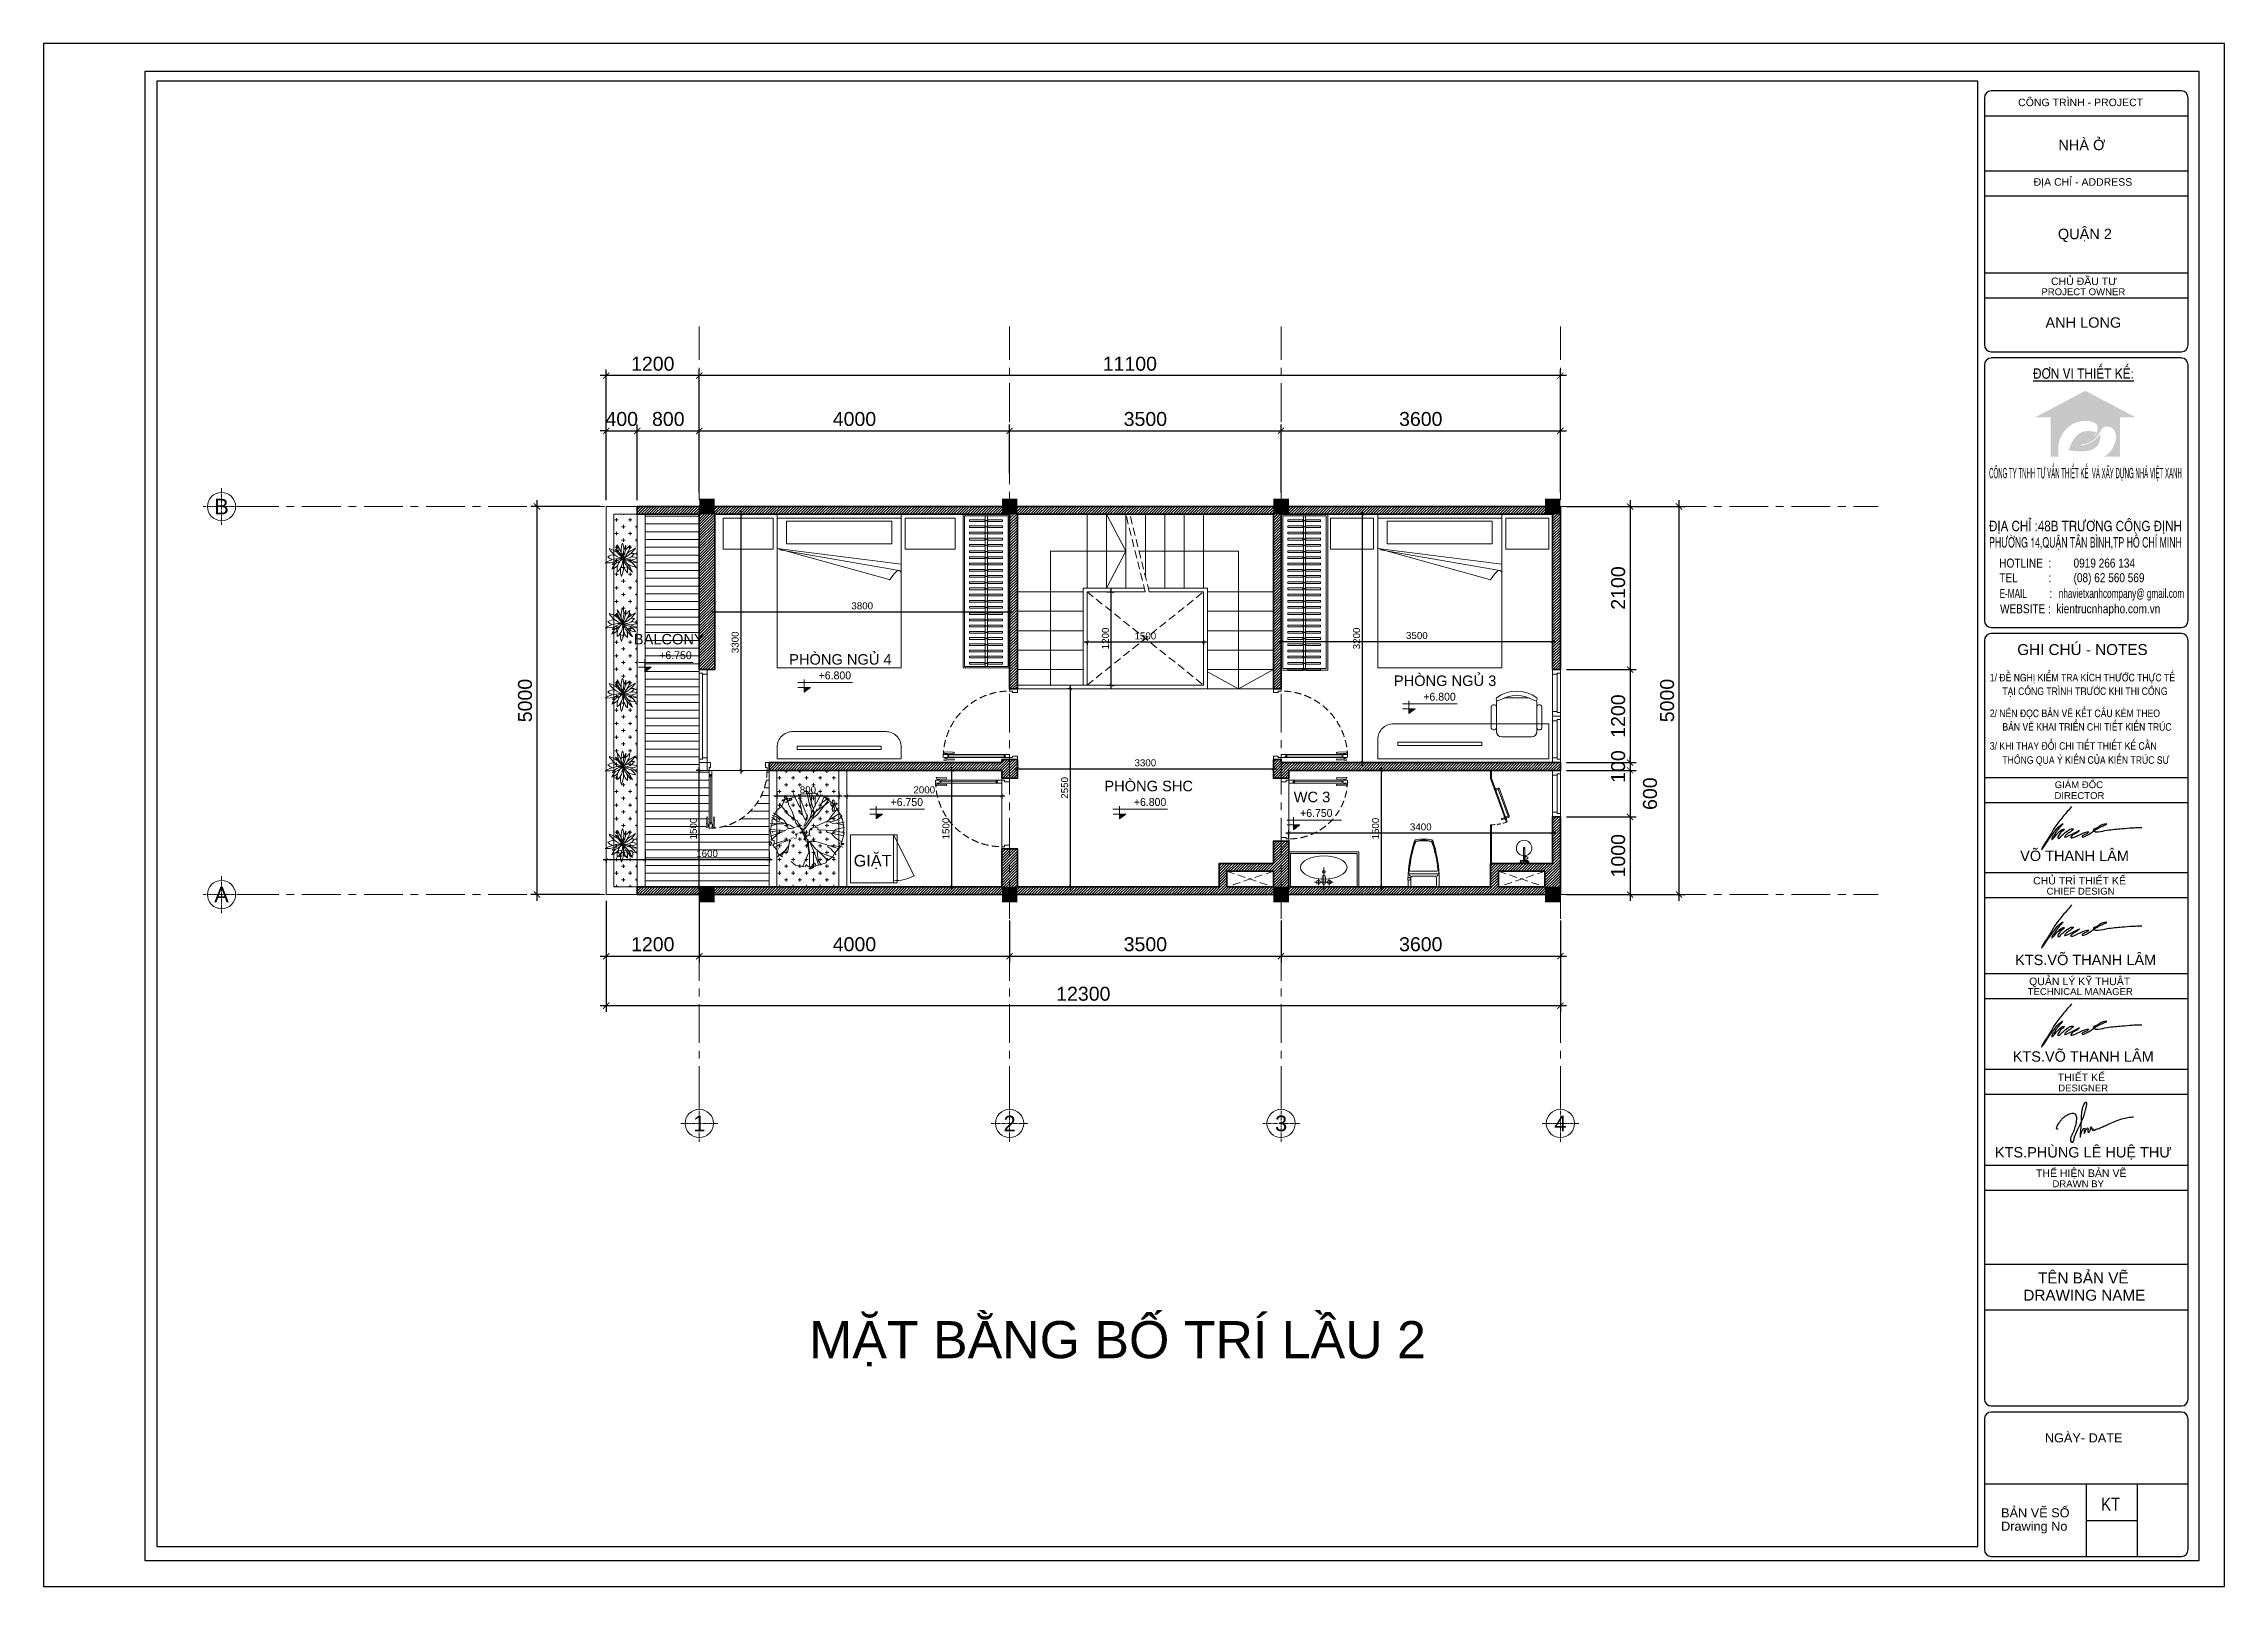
# Model space of a CAD drawing. Header units: inches. Extents: x 1198002 to 1275033, y 93432 to 197262.
# Drawn here: x 1240649 to 1268760, y 113311 to 133190 of the extents above; entities that cross this region are included whole.
import ezdxf
from ezdxf.enums import TextEntityAlignment as Align

# ---------------------------------------------------------------- set-up
doc = ezdxf.new("R2010")
doc.units = ezdxf.units.IN
doc.header["$LTSCALE"] = 100
doc.header["$MEASUREMENT"] = 0
doc.header["$PDMODE"] = 35
doc.linetypes.add('CENTERX2', pattern=[4, 2.5, -0.5, 0.5, -0.5])
doc.linetypes.add('DASHEDX2', pattern=[1.5, 1, -0.5])
for name, color, linetype, lineweight in [('1', 1, 'Continuous', 18), ('1-khung ten', 7, 'Continuous', 30), ('183', 183, 'Continuous', 5), ('2', 2, 'Continuous', 13), ('4', 4, 'Continuous', 35), ('8', 252, 'Continuous', 5), ('8CUA', 8, 'Continuous', 5), ('9GRID', 251, 'CENTERX2', 5), ('9HIDDEN', 251, 'DASHEDX2', 5), ('CAYXANH', 85, 'Continuous', 5), ('DIM', 135, 'Continuous', 9), ('TEXT', 7, 'Continuous', 18)]:
    doc.layers.add(name, color=color, linetype=linetype, lineweight=lineweight)
doc.layers.add('13COLUMB', color=13, linetype='Continuous')
doc.styles.add('ATT', font='romans.shx')
doc.styles.add('CVN', font='VHELVEN.TTF')
doc.styles.add('OBAYASHI', font='ARIALN.TTF')
doc.styles.add('VN Helve', font='VHELVEN.TTF')
doc.styles.add('VNI Helve-Condense', font='VHELVCN.TTF')
doc.styles.add('VNI-HELVE', font='VHELVCN.TTF')
doc.styles.add('VNI-HELVE-CON', font='VHELVCN.TTF', dxfattribs={"height": 140})
doc.styles.add('VSIMPLEX', font='VTIMESN.TTF')
doc.dimstyles.new('D100', dxfattribs={"dimscale": 100, "dimtxt": 1.8, "dimasz": 0.8, "dimexe": 0.8, "dimexo": 0.8, "dimgap": 0.6, "dimtad": 1, "dimdec": 0, "dimrnd": 5, "dimzin": 12, "dimdsep": 46, "dimtxsty": 'CVN', "dimblk1": 'ARCHTICK', "dimblk2": 'ARCHTICK', "dimsah": 1, "dimcen": 0.8, "dimdle": 0.8, "dimclrd": 256, "dimclre": 256, "dimclrt": 7, "dimadec": 0, "dimazin": 3, "dimtfac": 1, "dimtdec": 0, "dimtix": 1, "dimtmove": 2, "dimatfit": 3, "dimldrblk": 'ARCHTICK', "dimfxl": 1, "dimtolj": 1, "dimarcsym": 0})
doc.dimstyles.new('D70', dxfattribs={"dimscale": 50, "dimtxt": 1.8, "dimasz": 0.8, "dimexe": 0.8, "dimexo": 0.8, "dimgap": 0.6, "dimtad": 1, "dimdec": 0, "dimrnd": 5, "dimzin": 12, "dimdsep": 46, "dimtxsty": 'CVN', "dimblk1": 'ARCHTICK', "dimblk2": 'ARCHTICK', "dimsah": 1, "dimcen": 0.8, "dimdle": 0.8, "dimclrd": 256, "dimclre": 256, "dimclrt": 7, "dimadec": 0, "dimazin": 3, "dimtfac": 1, "dimtdec": 0, "dimtix": 1, "dimtmove": 2, "dimatfit": 3, "dimldrblk": 'ARCHTICK', "dimfxl": 1, "dimtolj": 1, "dimarcsym": 0})
pattern_1 = [(0, (0, -8834.785), (87.5, 87.5), [43.75, -131.25]), (90, (21.875, -8856.66), (-87.5, 87.5), [43.75, -131.25])]

msp = doc.modelspace()

# ---------------------------------------------------------------- texts
at = {"layer": 'TEXT', "attachment_point": 7, "style": 'OBAYASHI'}
for s, insert, char_height in [('{\\fArial|b0|i0|c0|p34;BALCONY}', (1248257, 125446.5), 135), ('{\\fArial|b0|i0|c0|p34;PHÒNG NGỦ 4}', (1250259.9, 125186), 135), ('{\\fArial|b0|i0|c0|p34;PHÒNG NGỦ 3}', (1258054.5, 124911), 135), ('{\\fArial|b0|i0|c0|p34;PHÒNG SHC}', (1254322.7, 123554), 135), ('{\\fArial|b0|i0|c0|p34;WC 3}', (1256763.3, 123413), 135), ('{\\fArial|b0|i0|c0|p34;GIẶT}', (1251090.9, 122553.8), 150)]:
    msp.add_mtext_dynamic_manual_height_columns(s, width=4193.67, gutter_width=1, heights=[0], dxfattribs=dict(at, insert=insert, char_height=char_height))
at = {"layer": 'TEXT', "color": 7, "insert": (1254491.9, 116436.8), "char_height": 478.647, "attachment_point": 5, "style": 'CVN'}
msp.add_mtext('\\A1;M{\\fArial|b0|i0|c0|p34;ẶT BẰNG BỐ TRÍ LẦU 2}', dxfattribs=at)

# ---------------------------------------------------------------- blocks, each defined once
blk = doc.blocks.new('*U176')
for points in [[(30, 0), (0, 0), (0, 111), (50, 111), (50, 40), (30, 40)], [(981, 0), (1011, 0), (1011, 111), (961, 111), (961, 40), (981, 40)]]:
    blk.add_lwpolyline(points, close=True)
blk.add_lwpolyline([(55, -80), (70, -80), (70, 0), (30, 0), (30, -80), (45, -80), (45, -60), (55, -60), (55, -80)])
at = {"layer": '8CUA'}
for p, q in [((30, -871), (30, -80)), ((70, -80), (70, -871))]:
    blk.add_line(p, q, dxfattribs=at)
at = {"layer": '8CUA', "const_width": 10}
for points in [[(50, -891), (50, -60)], [(20, -906), (10, -906), (10, -916), (20, -916)], [(55, -871), (70, -871), (70, -951), (30, -951), (30, -871), (45, -871), (45, -891), (55, -891), (55, -871)], [(80, -906), (90, -906), (90, -916), (80, -916)]]:
    blk.add_lwpolyline(points, dxfattribs=at)
for points in [[(-10, -941), (10, -936), (10, -791), (-5, -791)], [(110, -941), (90, -936), (90, -791), (105, -791)]]:
    blk.add_lwpolyline(points, close=True, dxfattribs=at)
at = {"layer": '8CUA'}
for centre, start, end in [((70, -911), 143.1301, 216.8699), ((30, -911), 323.1301, 36.8699)]:
    blk.add_arc(centre, 50, start, end, dxfattribs=at)
at = {"layer": '9HIDDEN', "lineweight": 5}
blk.add_arc((30, 0), 951, 270, 0, dxfattribs=at)
blk = doc.blocks.new('*U177')
for points in [[(30, 0), (0, 0), (0, 111), (50, 111), (50, 40), (30, 40)], [(870, 0), (900, 0), (900, 111), (850, 111), (850, 40), (870, 40)]]:
    blk.add_lwpolyline(points, close=True)
blk.add_lwpolyline([(55, -80), (70, -80), (70, 0), (30, 0), (30, -80), (45, -80), (45, -60), (55, -60), (55, -80)])
at = {"layer": '8CUA'}
for p, q in [((30, -760), (30, -80)), ((70, -80), (70, -760))]:
    blk.add_line(p, q, dxfattribs=at)
at = {"layer": '8CUA', "const_width": 10}
for points in [[(50, -780), (50, -60)], [(20, -795), (10, -795), (10, -805), (20, -805)], [(55, -760), (70, -760), (70, -840), (30, -840), (30, -760), (45, -760), (45, -780), (55, -780), (55, -760)], [(80, -795), (90, -795), (90, -805), (80, -805)]]:
    blk.add_lwpolyline(points, dxfattribs=at)
for points in [[(-10, -830), (10, -825), (10, -680), (-5, -680)], [(110, -830), (90, -825), (90, -680), (105, -680)]]:
    blk.add_lwpolyline(points, close=True, dxfattribs=at)
at = {"layer": '8CUA'}
for centre, start, end in [((70, -800), 143.1301, 216.8699), ((30, -800), 323.1301, 36.8699)]:
    blk.add_arc(centre, 50, start, end, dxfattribs=at)
at = {"layer": '9HIDDEN', "lineweight": 5}
blk.add_arc((30, 0), 840, 270, 0, dxfattribs=at)
blk = doc.blocks.new('A$C04183DFA')
at = {"layer": '183'}
blk.add_lwpolyline([(950, 50), (950, 500), (50, 500), (50, 50)], dxfattribs=at)
at = {"layer": '183', "extrusion": (0, 0, -1)}
blk.add_ellipse((500, 300), major_axis=(300, 0), ratio=0.5, start_param=1.570796326794899, end_param=7.853981633974485, dxfattribs=at)
at = {"layer": '8'}
for p, q in [((480, 100), (480, 180)), ((520, 180), (520, 100))]:
    blk.add_line(p, q, dxfattribs=at)
for points in [[(930, 50), (930, 480), (70, 480), (70, 50)], [(500, 300), (500, 0)], [(380, 110), (620, 110)], [(430, 150), (430, 70)], [(570, 150), (570, 70)]]:
    blk.add_lwpolyline(points, dxfattribs=at)
for centre, radius in [((430, 110), 25), ((500, 242), 17.5), ((570, 110), 25)]:
    blk.add_circle(centre, radius, dxfattribs=at)
for centre, start, end in [((500, 180), 0, 180), ((500, 100), 180, 0)]:
    blk.add_arc(centre, 20, start, end, dxfattribs=at)
blk = doc.blocks.new('SITWC')
at = {"linetype": 'Continuous'}
for p, q in [((227, 0), (-227, 0)), ((-198, 0), (-198, -141)), ((198, 0), (198, -141)), ((-237, -10), (-237, -190)), ((227, -200), (-227, -200)), ((-202, -163), (-223, -184)), ((194, -239), (-194, -239)), ((178, -161), (-178, -161)), ((202, -163), (223, -184)), ((206, -112), (206, -133)), ((236, -103), (215, -103)), ((236, -142), (215, -142)), ((237, -10), (237, -103)), ((237, -142), (237, -190)), ((245, -112), (245, -133))]:
    blk.add_line(p, q, dxfattribs=at)
for centre, radius, start, end in [((1883, -60), 2125, 183.5006, 197.5595), ((-227, -10), 10, 90, 180), ((-227, -190), 10, 180, 270), ((1531, -103), 1763, 183.1543, 199.2994), ((-194, -262), 22.5, 90, 184.6246), ((1485, -110), 1709, 185.1407, 199.4355), ((-178, -141), 20, 180, 270), ((-1485, -110), 1709, 340.5723, 354.859), ((-1531, -103), 1763, 340.7006, 356.8457), ((-1883, -60), 2125, 342.4436, 356.4993), ((178, -141), 20, 270, 0), ((194, -262), 22.5, 355.3754, 90), ((215, -112), 9, 90, 180), ((215, -133), 9, 180, 270), ((227, -10), 10, 0, 90), ((227, -190), 10, 270, 0), ((236, -112), 9, 0, 90), ((236, -133), 9, 270, 0), ((-121, -695), 22.5, 196.1273, 256.9622), ((-111, -679), 22.5, 197.6554, 257.5059), ((-105, -672), 22.5, 197.536, 258.2627), ((0, -174), 557, 256.9622, 283.1006), ((0, -177), 536, 257.5059, 282.4941), ((-1, -171), 535, 258.2627, 281.8995), ((105, -672), 22.5, 281.8995, 342.4723), ((111, -679), 22.5, 282.4941, 342.3446), ((121, -695), 22.5, 283.1006, 343.8758)]:
    blk.add_arc(centre, radius, start, end, dxfattribs=at)
blk = doc.blocks.new('*U181')
for p, q in [((239, 66), (229, 94)), ((238, 113), (586, 240)), ((243, 99), (591, 226)), ((253, 71), (243, 99)), ((601, 198), (591, 226)), ((615, 203), (605, 231)), ((609, 179), (621, 146)), ((622, 184), (634, 151))]:
    blk.add_line(p, q)
for points in [[(0, 10), (100, 10), (100, 0), (0, 0)], [(667, 206), (103, 1), (100, 10), (664, 215)], [(264, 70), (232, 58), (230, 63), (262, 74)], [(594, 190), (626, 202), (625, 206), (592, 195)], [(597, 180), (630, 192), (631, 187), (599, 176)], [(700, 10), (1200, 10), (1200, 0), (700, 0)]]:
    blk.add_lwpolyline(points, close=True)
for centre, radius, start, end in [((243, 99), 15, 110, 200), ((591, 226), 15, 20, 110), ((627, 149), 7.11, 200, 20)]:
    blk.add_arc(centre, radius, start, end)
at = {"layer": '9HIDDEN', "ltscale": 0.5}
blk.add_arc((100, 10), 600, 0, 20, dxfattribs=at)
blk = doc.blocks.new('fjafafjfla wc')
at = {"layer": '183'}
for p, q in [((24618, 75225), (24418, 75225)), ((24618, 75205), (24418, 75205)), ((24543, 75225), (24558, 75225)), ((24543, 75205), (24577, 75205)), ((24569, 75221), (24551, 75220)), ((24587, 75208), (24551, 75210)), ((24577, 75257), (24577, 75235)), ((24577, 75209), (24577, 75172)), ((24582, 75262), (24582, 75262)), ((24582, 75245), (24582, 75260)), ((24592, 75167), (24582, 75167)), ((24587, 75245), (24587, 75260)), ((24595, 75225), (24618, 75225)), ((24595, 75205), (24618, 75205)), ((24597, 75230), (24597, 75225)), ((24597, 75205), (24597, 75172)), ((24599, 75185), (24602, 75185)), ((24599, 75181), (24602, 75181)), ((24599, 75174), (24602, 75174)), ((24599, 75170), (24602, 75170)), ((24604, 75183), (24613, 75183)), ((24604, 75160), (24604, 75183)), ((24604, 75160), (24613, 75160)), ((24605, 75170), (24611, 75170)), ((24608, 75245), (24608, 75260)), ((24610, 75270), (24613, 75270)), ((24614, 75280), (24613, 75272)), ((24613, 75272), (24613, 75264)), ((24613, 75245), (24613, 75260)), ((24614, 75249), (24613, 75255)), ((24613, 75157), (24613, 75183)), ((24614, 75180), (24613, 75172)), ((24614, 75149), (24613, 75157)), ((24614, 75280), (24618, 75280)), ((24614, 75280), (24614, 75249)), ((24614, 75249), (24618, 75249)), ((24614, 75180), (24618, 75180)), ((24614, 75149), (24614, 75180)), ((24614, 75149), (24618, 75149)), ((24618, 75205), (24618, 75225))]:
    blk.add_line(p, q, dxfattribs=at)
for centre, radius in [((24418, 75215), 100), ((24418, 75215), 10), ((24598, 75253), 6.6)]:
    blk.add_circle(centre, radius, dxfattribs=at)
for centre, radius, start, end in [((24535, 75193), 38.3, 64.9801, 93.3008), ((24543, 75215), 10, 90, 270), ((24542, 75188), 40.7, 75.87, 98.8554), ((24552, 75215), 5.09, 92.1824, 267.8107), ((24585, 75278), 38.3, 205.8659, 234.1866), ((24322, 74644), 627, 65.1671, 68.5242), ((24592, 75274), 40.7, 200.3112, 223.2966), ((24960, 75731), 627, 230.6425, 233.9996), ((24582, 75257), 5, 90, 180), ((24582, 75172), 5, 180, 270), ((24587, 75215), 10.3, 216.2997, 294.839), ((24598, 75260), 15.4, 0, 180), ((24598, 75245), 15.4, 180, 0), ((24595, 75215), 10, 90, 270), ((24598, 75260), 10.4, 0, 180), ((24598, 75245), 10.4, 180, 0), ((24592, 75172), 5, 270, 0), ((24599, 75183), 1.92, 102.6804, 257.3196), ((24603, 75177), 5.44, 136.3972, 223.6028), ((24599, 75172), 1.92, 102.6804, 257.3196), ((24602, 75183), 1.92, 282.6804, 77.3196), ((24598, 75177), 5.44, 316.3972, 43.6028), ((24602, 75172), 1.92, 282.6804, 77.3196), ((24604, 75215), 10, 270, 90)]:
    blk.add_arc(centre, radius, start, end, dxfattribs=at)
blk.add_ellipse((24541, 75246), major_axis=(-10.2, -17.4), ratio=0.513895, start_param=2.742688, end_param=6.68209, dxfattribs=at)
blk = doc.blocks.new('*U182')
at = {"ltscale": 10}
for p, q in [((600, 0), (0, 0)), ((555, -60), (45, -60)), ((555, -100), (45, -100))]:
    blk.add_line(p, q, dxfattribs=at)
for points in [[(0, -100), (45, -100), (45, -60), (60, -60), (60, 0), (0, 0)], [(600, -100), (555, -100), (555, -60), (540, -60), (540, 0), (600, 0)]]:
    blk.add_lwpolyline(points, close=True, dxfattribs=at)
blk = doc.blocks.new('ghe02')
for p, q in [((-327, 111), (-327, 389)), ((-261, 435), (-261, 65)), ((162, 500), (-162, 500)), ((261, 65), (261, 435)), ((326, 111), (326, 389)), ((-196, 0), (196, 0))]:
    blk.add_line(p, q)
for centre, radius, start, end in [((0, 152), 435, 53.1301, 126.8699), ((-294, 379), 34, 343.7398, 196.2602), ((-242, 486), 23.8, 143.3099, 302.0274), ((-196, 435), 65.2, 152.4156, 180), ((0, 105), 427, 57.5758, 122.4242), ((242, 486), 23.8, 237.9726, 36.6901), ((196, 435), 65.2, 0, 27.5844), ((293, 379), 34, 343.7398, 196.2602), ((-294, 121), 34, 163.7398, 16.2602), ((-196, 65), 65.2, 180, 270), ((196, 65), 65.2, 270, 0), ((293, 121), 34, 163.7398, 16.2602)]:
    blk.add_arc(centre, radius, start, end)
blk = doc.blocks.new('AKHRAEHHGIONG')
at = {"layer": '183'}
for p, q in [((1269416, 150673), (1269416, 148693)), ((1271016, 150673), (1269416, 150673)), ((1269416, 150268), (1269416, 150673)), ((1271016, 148693), (1271016, 150673)), ((1271016, 150268), (1271016, 150673)), ((1269416, 148693), (1271016, 148693))]:
    blk.add_line(p, q, dxfattribs=at)
at = {"layer": '183', "ltscale": 10}
for p, q in [((1271016, 150623), (1269416, 150623)), ((1269537, 150585), (1269537, 150293)), ((1270893, 150585), (1269537, 150585)), ((1270893, 150293), (1270893, 150585)), ((1271016, 150031), (1269416, 150232)), ((1269416, 150232), (1270859, 149831)), ((1270989, 149947), (1269453, 150217)), ((1269537, 150293), (1270893, 150293))]:
    blk.add_line(p, q, dxfattribs=at)
for centre, major_axis, start_param, end_param in [((1271328, 149542), (-383, -383), 4.693087, 4.929797), ((1270981, 149913), (-25, -25), 2.501305, 4.890941), ((1270863, 149839), (-6.36, 6.36), 1.849209, 3.359)]:
    blk.add_ellipse(centre, major_axis=major_axis, ratio=1, start_param=start_param, end_param=end_param, dxfattribs=at)
blk = doc.blocks.new('*U68')
for points in [[(0, 0), (0, -600), (2008, -600), (2008, 0)], [(1988, -20), (1988, -580), (20, -580), (20, -20)]]:
    blk.add_lwpolyline(points, close=True)
at = {"ltscale": 6}
for points in [[(91, -287), (91, -85), (69, -85), (69, -287)], [(171, -287), (171, -85), (149, -85), (149, -287)], [(251, -287), (251, -85), (229, -85), (229, -287)], [(331, -287), (331, -85), (309, -85), (309, -287)], [(411, -287), (411, -85), (389, -85), (389, -287)], [(491, -287), (491, -85), (469, -85), (469, -287)], [(571, -287), (571, -85), (549, -85), (549, -287)], [(651, -287), (651, -85), (629, -85), (629, -287)], [(731, -287), (731, -85), (709, -85), (709, -287)], [(811, -287), (811, -85), (789, -85), (789, -287)], [(891, -287), (891, -85), (869, -85), (869, -287)], [(971, -287), (971, -85), (949, -85), (949, -287)], [(1051, -287), (1051, -85), (1029, -85), (1029, -287)], [(1131, -287), (1131, -85), (1109, -85), (1109, -287)], [(1211, -287), (1211, -85), (1189, -85), (1189, -287)], [(1291, -287), (1291, -85), (1269, -85), (1269, -287)], [(1371, -287), (1371, -85), (1349, -85), (1349, -287)], [(1451, -287), (1451, -85), (1429, -85), (1429, -287)], [(1531, -287), (1531, -85), (1509, -85), (1509, -287)], [(1611, -287), (1611, -85), (1589, -85), (1589, -287)], [(1691, -287), (1691, -85), (1669, -85), (1669, -287)], [(1771, -287), (1771, -85), (1749, -85), (1749, -287)], [(1851, -287), (1851, -85), (1829, -85), (1829, -287)], [(1931, -287), (1931, -85), (1909, -85), (1909, -287)], [(2011, -287), (2011, -85), (1989, -85), (1989, -287)], [(69, -313), (69, -508), (91, -508), (91, -313)], [(149, -313), (149, -508), (171, -508), (171, -313)], [(229, -313), (229, -508), (251, -508), (251, -313)], [(309, -313), (309, -508), (331, -508), (331, -313)], [(389, -313), (389, -508), (411, -508), (411, -313)], [(469, -313), (469, -508), (491, -508), (491, -313)], [(549, -313), (549, -508), (571, -508), (571, -313)], [(629, -313), (629, -508), (651, -508), (651, -313)], [(709, -313), (709, -508), (731, -508), (731, -313)], [(789, -313), (789, -508), (811, -508), (811, -313)], [(869, -313), (869, -508), (891, -508), (891, -313)], [(949, -313), (949, -508), (971, -508), (971, -313)], [(1029, -313), (1029, -508), (1051, -508), (1051, -313)], [(1109, -313), (1109, -508), (1131, -508), (1131, -313)], [(1189, -313), (1189, -508), (1211, -508), (1211, -313)], [(1269, -313), (1269, -508), (1291, -508), (1291, -313)], [(1349, -313), (1349, -508), (1371, -508), (1371, -313)], [(1429, -313), (1429, -508), (1451, -508), (1451, -313)], [(1509, -313), (1509, -508), (1531, -508), (1531, -313)], [(1589, -313), (1589, -508), (1611, -508), (1611, -313)], [(1669, -313), (1669, -508), (1691, -508), (1691, -313)], [(1749, -313), (1749, -508), (1771, -508), (1771, -313)], [(1829, -313), (1829, -508), (1851, -508), (1851, -313)], [(1909, -313), (1909, -508), (1931, -508), (1931, -313)], [(1989, -313), (1989, -508), (2011, -508), (2011, -313)]]:
    blk.add_lwpolyline(points, dxfattribs=at)
for points in [[(83, -281), (78, -281), (78, -320), (83, -320)], [(163, -281), (158, -281), (158, -320), (163, -320)], [(243, -281), (238, -281), (238, -320), (243, -320)], [(323, -281), (318, -281), (318, -320), (323, -320)], [(403, -281), (398, -281), (398, -320), (403, -320)], [(483, -281), (478, -281), (478, -320), (483, -320)], [(563, -281), (558, -281), (558, -320), (563, -320)], [(643, -281), (638, -281), (638, -320), (643, -320)], [(723, -281), (718, -281), (718, -320), (723, -320)], [(803, -281), (798, -281), (798, -320), (803, -320)], [(883, -281), (878, -281), (878, -320), (883, -320)], [(963, -281), (958, -281), (958, -320), (963, -320)], [(1043, -281), (1038, -281), (1038, -320), (1043, -320)], [(1123, -281), (1118, -281), (1118, -320), (1123, -320)], [(1203, -281), (1198, -281), (1198, -320), (1203, -320)], [(1283, -281), (1278, -281), (1278, -320), (1283, -320)], [(1363, -281), (1358, -281), (1358, -320), (1363, -320)], [(1443, -281), (1438, -281), (1438, -320), (1443, -320)], [(1523, -281), (1518, -281), (1518, -320), (1523, -320)], [(1603, -281), (1598, -281), (1598, -320), (1603, -320)], [(1683, -281), (1678, -281), (1678, -320), (1683, -320)], [(1763, -281), (1758, -281), (1758, -320), (1763, -320)], [(1843, -281), (1838, -281), (1838, -320), (1843, -320)], [(1923, -281), (1918, -281), (1918, -320), (1923, -320)], [(2003, -281), (1998, -281), (1998, -320), (2003, -320)], [(1988, -313), (1988, -287), (20, -287), (20, -313)]]:
    blk.add_lwpolyline(points, close=True, dxfattribs=at)
blk = doc.blocks.new('*U184')
for points in [[(0, 0), (0, -600), (1980, -600), (1980, 0)], [(1960, -20), (1960, -580), (20, -580), (20, -20)]]:
    blk.add_lwpolyline(points, close=True)
at = {"ltscale": 6}
for points in [[(91, -287), (91, -85), (69, -85), (69, -287)], [(171, -287), (171, -85), (149, -85), (149, -287)], [(251, -287), (251, -85), (229, -85), (229, -287)], [(331, -287), (331, -85), (309, -85), (309, -287)], [(411, -287), (411, -85), (389, -85), (389, -287)], [(491, -287), (491, -85), (469, -85), (469, -287)], [(571, -287), (571, -85), (549, -85), (549, -287)], [(651, -287), (651, -85), (629, -85), (629, -287)], [(731, -287), (731, -85), (709, -85), (709, -287)], [(811, -287), (811, -85), (789, -85), (789, -287)], [(891, -287), (891, -85), (869, -85), (869, -287)], [(971, -287), (971, -85), (949, -85), (949, -287)], [(1051, -287), (1051, -85), (1029, -85), (1029, -287)], [(1131, -287), (1131, -85), (1109, -85), (1109, -287)], [(1211, -287), (1211, -85), (1189, -85), (1189, -287)], [(1291, -287), (1291, -85), (1269, -85), (1269, -287)], [(1371, -287), (1371, -85), (1349, -85), (1349, -287)], [(1451, -287), (1451, -85), (1429, -85), (1429, -287)], [(1531, -287), (1531, -85), (1509, -85), (1509, -287)], [(1611, -287), (1611, -85), (1589, -85), (1589, -287)], [(1691, -287), (1691, -85), (1669, -85), (1669, -287)], [(1771, -287), (1771, -85), (1749, -85), (1749, -287)], [(1851, -287), (1851, -85), (1829, -85), (1829, -287)], [(1931, -287), (1931, -85), (1909, -85), (1909, -287)], [(69, -313), (69, -508), (91, -508), (91, -313)], [(149, -313), (149, -508), (171, -508), (171, -313)], [(229, -313), (229, -508), (251, -508), (251, -313)], [(309, -313), (309, -508), (331, -508), (331, -313)], [(389, -313), (389, -508), (411, -508), (411, -313)], [(469, -313), (469, -508), (491, -508), (491, -313)], [(549, -313), (549, -508), (571, -508), (571, -313)], [(629, -313), (629, -508), (651, -508), (651, -313)], [(709, -313), (709, -508), (731, -508), (731, -313)], [(789, -313), (789, -508), (811, -508), (811, -313)], [(869, -313), (869, -508), (891, -508), (891, -313)], [(949, -313), (949, -508), (971, -508), (971, -313)], [(1029, -313), (1029, -508), (1051, -508), (1051, -313)], [(1109, -313), (1109, -508), (1131, -508), (1131, -313)], [(1189, -313), (1189, -508), (1211, -508), (1211, -313)], [(1269, -313), (1269, -508), (1291, -508), (1291, -313)], [(1349, -313), (1349, -508), (1371, -508), (1371, -313)], [(1429, -313), (1429, -508), (1451, -508), (1451, -313)], [(1509, -313), (1509, -508), (1531, -508), (1531, -313)], [(1589, -313), (1589, -508), (1611, -508), (1611, -313)], [(1669, -313), (1669, -508), (1691, -508), (1691, -313)], [(1749, -313), (1749, -508), (1771, -508), (1771, -313)], [(1829, -313), (1829, -508), (1851, -508), (1851, -313)], [(1909, -313), (1909, -508), (1931, -508), (1931, -313)]]:
    blk.add_lwpolyline(points, dxfattribs=at)
for points in [[(83, -281), (78, -281), (78, -320), (83, -320)], [(163, -281), (158, -281), (158, -320), (163, -320)], [(243, -281), (238, -281), (238, -320), (243, -320)], [(323, -281), (318, -281), (318, -320), (323, -320)], [(403, -281), (398, -281), (398, -320), (403, -320)], [(483, -281), (478, -281), (478, -320), (483, -320)], [(563, -281), (558, -281), (558, -320), (563, -320)], [(643, -281), (638, -281), (638, -320), (643, -320)], [(723, -281), (718, -281), (718, -320), (723, -320)], [(803, -281), (798, -281), (798, -320), (803, -320)], [(883, -281), (878, -281), (878, -320), (883, -320)], [(963, -281), (958, -281), (958, -320), (963, -320)], [(1043, -281), (1038, -281), (1038, -320), (1043, -320)], [(1123, -281), (1118, -281), (1118, -320), (1123, -320)], [(1203, -281), (1198, -281), (1198, -320), (1203, -320)], [(1283, -281), (1278, -281), (1278, -320), (1283, -320)], [(1363, -281), (1358, -281), (1358, -320), (1363, -320)], [(1443, -281), (1438, -281), (1438, -320), (1443, -320)], [(1523, -281), (1518, -281), (1518, -320), (1523, -320)], [(1603, -281), (1598, -281), (1598, -320), (1603, -320)], [(1683, -281), (1678, -281), (1678, -320), (1683, -320)], [(1763, -281), (1758, -281), (1758, -320), (1763, -320)], [(1843, -281), (1838, -281), (1838, -320), (1843, -320)], [(1923, -281), (1918, -281), (1918, -320), (1923, -320)], [(1960, -313), (1960, -287), (20, -287), (20, -313)]]:
    blk.add_lwpolyline(points, close=True, dxfattribs=at)
blk = doc.blocks.new('*U185')
for points in [[(30, 0), (0, 0), (0, 111), (50, 111), (50, 40), (30, 40)], [(859, 0), (889, 0), (889, 111), (839, 111), (839, 40), (859, 40)]]:
    blk.add_lwpolyline(points, close=True)
blk.add_lwpolyline([(55, -80), (70, -80), (70, 0), (30, 0), (30, -80), (45, -80), (45, -60), (55, -60), (55, -80)])
at = {"layer": '8CUA'}
for p, q in [((30, -749), (30, -80)), ((70, -80), (70, -749))]:
    blk.add_line(p, q, dxfattribs=at)
at = {"layer": '8CUA', "const_width": 10}
for points in [[(50, -769), (50, -60)], [(20, -784), (10, -784), (10, -794), (20, -794)], [(55, -749), (70, -749), (70, -829), (30, -829), (30, -749), (45, -749), (45, -769), (55, -769), (55, -749)], [(80, -784), (90, -784), (90, -794), (80, -794)]]:
    blk.add_lwpolyline(points, dxfattribs=at)
for points in [[(-10, -819), (10, -814), (10, -669), (-5, -669)], [(110, -819), (90, -814), (90, -669), (105, -669)]]:
    blk.add_lwpolyline(points, close=True, dxfattribs=at)
at = {"layer": '8CUA'}
for centre, start, end in [((70, -789), 143.1301, 216.8699), ((30, -789), 323.1301, 36.8699)]:
    blk.add_arc(centre, 50, start, end, dxfattribs=at)
at = {"layer": '9HIDDEN', "lineweight": 5}
blk.add_arc((30, 0), 829, 270, 0, dxfattribs=at)
blk = doc.blocks.new('*U186')
at = {"ltscale": 10}
for p, q in [((1200, 0), (0, 0)), ((1155, 100), (45, 100)), ((1155, 60), (45, 60))]:
    blk.add_line(p, q, dxfattribs=at)
for points in [[(0, 100), (45, 100), (45, 60), (60, 60), (60, 0), (0, 0)], [(1200, 100), (1155, 100), (1155, 60), (1140, 60), (1140, 0), (1200, 0)]]:
    blk.add_lwpolyline(points, close=True, dxfattribs=at)
blk = doc.blocks.new('FDSDGFJHKJ')
at = {"layer": '183'}
for p, q in [((1454291, -266426), (1453764, -266694)), ((1453764, -266648), (1453764, -267248)), ((1454384, -266648), (1453764, -266648)), ((1453764, -267248), (1453764, -266694)), ((1454384, -266694), (1453764, -266694)), ((1454384, -266648), (1454384, -267248)), ((1454384, -267248), (1453764, -267248))]:
    blk.add_line(p, q, dxfattribs=at)
blk.add_arc((1453764, -266694), 591, 0, 27.0031, dxfattribs=at)
blk = doc.blocks.new('THU')
at = {"layer": '2', "lineweight": 30}
blk.add_spline([(54758, 67291), (54737, 67295), (54742, 67330), (54759, 67363), (54788, 67406), (54803, 67424), (54819, 67442), (54840, 67461), (54862, 67478), (54889, 67495), (54918, 67509), (54957, 67518), (54989, 67511), (55009, 67489), (55016, 67463), (55016, 67430), (55012, 67386), (55007, 67361), (54995, 67321), (54983, 67282), (54965, 67239), (54955, 67216), (54938, 67178), (54931, 67143), (54941, 67111), (54954, 67105), (54975, 67119), (54986, 67158), (55016, 67249), (55075, 67369), (55113, 67453), (55156, 67600), (55163, 67639), (55159, 67671), (55132, 67658), (55107, 67611), (55094, 67556), (55088, 67510), (55084, 67470), (55083, 67434), (55082, 67383), (55078, 67329), (55076, 67287), (55071, 67238), (55068, 67196), (55069, 67176), (55081, 67220), (55094, 67260), (55109, 67283), (55135, 67306), (55131, 67274), (55128, 67230), (55139, 67254), (55145, 67268), (55155, 67286), (55162, 67297), (55178, 67309), (55181, 67296), (55181, 67287), (55180, 67276), (55178, 67262), (55180, 67252), (55187, 67247), (55197, 67250), (55206, 67263), (55212, 67279), (55217, 67295), (55221, 67314), (55225, 67325), (55229, 67320), (55235, 67293), (55245, 67282), (55248, 67272), (55249, 67277), (55253, 67295), (55255, 67292), (55260, 67285), (55263, 67277), (55263, 67273), (55296, 67292), (55321, 67295), (55354, 67308), (55390, 67326), (55424, 67340), (55453, 67353), (55490, 67372), (55582, 67409), (55686, 67443), (55767, 67459), (55827, 67466)], degree=3, dxfattribs=at)
blk = doc.blocks.new('LAM')
at = {"layer": '2', "lineweight": 30}
blk.add_spline([(55537, 62874), (55400, 62709), (55277, 62552), (55233, 62479), (55130, 62314), (55078, 62228), (55067, 62202), (55134, 62292), (55180, 62360), (55279, 62490), (55360, 62576), (55400, 62604), (55347, 62543), (55286, 62459), (55248, 62407), (55233, 62385), (55229, 62359), (55254, 62377), (55301, 62435), (55354, 62488), (55410, 62518), (55421, 62516), (55389, 62485), (55337, 62427), (55322, 62392), (55326, 62377), (55367, 62403), (55420, 62452), (55496, 62508), (55528, 62522), (55559, 62522), (55512, 62473), (55452, 62431), (55435, 62413), (55425, 62396), (55455, 62401), (55652, 62490), (55610, 62456), (55568, 62433), (55534, 62407), (55522, 62386), (55542, 62384), (55566, 62389), (55781, 62476), (55803, 62477), (55794, 62464), (55725, 62427), (55702, 62409), (55701, 62399), (55729, 62401), (55848, 62468), (55968, 62543), (56016, 62566), (56051, 62581), (56075, 62591), (56084, 62598), (56050, 62597), (55967, 62561), (55901, 62523), (55871, 62507), (55892, 62485), (55953, 62477), (56090, 62502), (56323, 62527), (56482, 62541), (56582, 62543), (56631, 62545)], degree=3, dxfattribs=at)
blk = doc.blocks.new('KHUNG')
at = {"layer": '8'}
h = blk.add_hatch(color=3, dxfattribs=at)
edge = h.paths.add_edge_path()
edge.add_spline(control_points=[(1900682, 670836), (1900712, 670854), (1900763, 670880), (1900837, 670919), (1900882, 670986), (1900915, 671047), (1900923, 671107), (1900908, 671159), (1900854, 671196), (1900762, 671213), (1900637, 671208), (1900492, 671150), (1900379, 671036), (1900311, 670894), (1900304, 670765), (1900308, 670686), (1900309, 670652)], knot_values=[480.442603, 480.442603, 480.442603, 480.442603, 2009.776609, 3786.40769, 5135.415196, 6537.429907, 7763.740226, 8482.2404, 9501.449039, 11245.650074, 13817.861817, 16516.480955, 19952.144828, 22746.479185, 25336.362001, 27260.104551, 27260.104551, 27260.104551, 27260.104551], degree=3, periodic=0)
edge.add_line((1900309, 670652), (1900187, 670652))
edge.add_line((1900187, 670652), (1900187, 671268))
edge.add_line((1900187, 671268), (1899946, 671268))
edge.add_line((1899946, 671268), (1900728, 671680))
edge.add_line((1900728, 671680), (1901510, 671268))
edge.add_line((1901510, 671268), (1901269, 671268))
edge.add_line((1901269, 671268), (1901269, 670652))
edge.add_line((1901269, 670652), (1901019, 670652))
edge.add_spline(control_points=[(1901019, 670652), (1901052, 670673), (1901109, 670714), (1901166, 670807), (1901208, 670910), (1901206, 671022), (1901152, 671107), (1901072, 671131), (1900992, 671109), (1900969, 671064), (1900957, 671040)], knot_values=[0, 0, 0, 0, 2216.870228, 3952.540992, 6191.470703, 8490.526433, 10059.972912, 11608.291112, 12957.114674, 14390.23897, 14390.23897, 14390.23897, 14390.23897], degree=3, periodic=0)
edge.add_spline(control_points=[(1900957, 671040), (1900942, 671014), (1900909, 670959), (1900819, 670877), (1900735, 670852), (1900682, 670836)], knot_values=[0, 0, 0, 0, 1743.878579, 3660.68556, 6731.067051, 6731.067051, 6731.067051, 6731.067051], degree=3, periodic=0)
edge = h.paths.add_edge_path(flags=16)
edge.add_spline(control_points=[(1900646, 670827), (1900668, 670828), (1900722, 670830), (1900797, 670866), (1900870, 670904), (1900923, 670958), (1900950, 670997), (1900962, 671016)], knot_values=[0, 0, 0, 0, 1254.59336, 3063.330834, 4641.861955, 5998.873562, 7310.800484, 7310.800484, 7310.800484, 7310.800484], degree=3, periodic=0)
edge.add_spline(control_points=[(1900962, 671016), (1900963, 670998), (1900967, 670941), (1900941, 670858), (1900888, 670791), (1900821, 670752), (1900747, 670743), (1900656, 670731), (1900572, 670741), (1900502, 670747), (1900468, 670751), (1900459, 670752)], knot_values=[0, 0, 0, 0, 1010.198, 3281.426743, 4731.136541, 5803.714044, 7625.156604, 8935.172826, 11033.703323, 12416.710283, 12968.591837, 12968.591837, 12968.591837, 12968.591837], degree=3, periodic=0)
edge.add_spline(control_points=[(1900459, 670752), (1900470, 670774), (1900495, 670821), (1900525, 670897), (1900574, 670966), (1900632, 671022), (1900712, 671051), (1900789, 671054), (1900852, 671045), (1900885, 671039), (1900897, 671037)], knot_values=[0, 0, 0, 0, 1413.194962, 3057.706819, 4616.749234, 6235.122646, 7605.63806, 9366.49616, 10559.834754, 11266.59656, 11266.59656, 11266.59656, 11266.59656], degree=3, periodic=0)
edge.add_spline(control_points=[(1900897, 671037), (1900892, 671026), (1900878, 670996), (1900846, 670950), (1900796, 670911), (1900744, 670879), (1900693, 670851), (1900661, 670835), (1900646, 670827)], knot_values=[0, 0, 0, 0, 686.481063, 1948.936607, 3103.704982, 4322.438956, 5433.897682, 6395.109938, 6395.109938, 6395.109938, 6395.109938], degree=3, periodic=0)
edge = h.paths.add_edge_path(flags=17)
edge.add_spline(control_points=[(1900897, 671037), (1900892, 671026), (1900878, 670996), (1900846, 670950), (1900796, 670911), (1900744, 670879), (1900693, 670851), (1900661, 670835), (1900646, 670827)], knot_values=[0, 0, 0, 0, 686.481063, 1948.936607, 3103.704982, 4322.438956, 5433.897682, 6395.109938, 6395.109938, 6395.109938, 6395.109938], degree=3, periodic=0)
edge.add_spline(control_points=[(1900646, 670827), (1900668, 670828), (1900722, 670830), (1900797, 670866), (1900870, 670904), (1900923, 670958), (1900950, 670997), (1900962, 671016)], knot_values=[0, 0, 0, 0, 1254.59336, 3063.330834, 4641.861955, 5998.873562, 7310.800484, 7310.800484, 7310.800484, 7310.800484], degree=3, periodic=0)
edge.add_spline(control_points=[(1900962, 671016), (1900963, 670998), (1900967, 670941), (1900941, 670858), (1900888, 670791), (1900821, 670752), (1900747, 670743), (1900656, 670731), (1900572, 670741), (1900502, 670747), (1900468, 670751), (1900459, 670752)], knot_values=[0, 0, 0, 0, 1010.198, 3281.426743, 4731.136541, 5803.714044, 7625.156604, 8935.172826, 11033.703323, 12416.710283, 12968.591837, 12968.591837, 12968.591837, 12968.591837], degree=3, periodic=0)
edge.add_spline(control_points=[(1900459, 670752), (1900470, 670774), (1900495, 670821), (1900525, 670897), (1900574, 670966), (1900632, 671022), (1900712, 671051), (1900789, 671054), (1900852, 671045), (1900885, 671039), (1900897, 671037)], knot_values=[0, 0, 0, 0, 1413.194962, 3057.706819, 4616.749234, 6235.122646, 7605.63806, 9366.49616, 10559.834754, 11266.59656, 11266.59656, 11266.59656, 11266.59656], degree=3, periodic=0)
edge = h.paths.add_edge_path(flags=0)
edge.add_spline(control_points=[(1900682, 670836), (1900735, 670852), (1900819, 670877), (1900909, 670959), (1900942, 671014), (1900957, 671040)], knot_values=[0, 0, 0, 0, 3070.381491, 4987.188471, 6731.067051, 6731.067051, 6731.067051, 6731.067051], degree=3, periodic=0)
h = blk.add_hatch(color=3, dxfattribs=at)
edge = h.paths.add_edge_path()
edge.add_spline(control_points=[(1900897, 671037), (1900892, 671026), (1900878, 670996), (1900846, 670950), (1900796, 670911), (1900744, 670879), (1900693, 670851), (1900661, 670835), (1900646, 670827)], knot_values=[0, 0, 0, 0, 686.481063, 1948.936607, 3103.704982, 4322.438956, 5433.897682, 6395.109938, 6395.109938, 6395.109938, 6395.109938], degree=3, periodic=0)
edge.add_spline(control_points=[(1900646, 670827), (1900668, 670828), (1900722, 670830), (1900797, 670866), (1900870, 670904), (1900923, 670958), (1900950, 670997), (1900962, 671016)], knot_values=[0, 0, 0, 0, 1254.59336, 3063.330834, 4641.861955, 5998.873562, 7310.800484, 7310.800484, 7310.800484, 7310.800484], degree=3, periodic=0)
edge.add_spline(control_points=[(1900962, 671016), (1900963, 670998), (1900967, 670941), (1900941, 670858), (1900888, 670791), (1900821, 670752), (1900747, 670743), (1900656, 670731), (1900572, 670741), (1900502, 670747), (1900468, 670751), (1900459, 670752)], knot_values=[0, 0, 0, 0, 1010.198, 3281.426743, 4731.136541, 5803.714044, 7625.156604, 8935.172826, 11033.703323, 12416.710283, 12968.591837, 12968.591837, 12968.591837, 12968.591837], degree=3, periodic=0)
edge.add_spline(control_points=[(1900459, 670752), (1900470, 670774), (1900495, 670821), (1900525, 670897), (1900574, 670966), (1900632, 671022), (1900712, 671051), (1900789, 671054), (1900852, 671045), (1900885, 671039), (1900897, 671037)], knot_values=[0, 0, 0, 0, 1413.194962, 3057.706819, 4616.749234, 6235.122646, 7605.63806, 9366.49616, 10559.834754, 11266.59656, 11266.59656, 11266.59656, 11266.59656], degree=3, periodic=0)
edge = h.paths.add_edge_path(flags=17)
edge.add_spline(control_points=[(1900682, 670836), (1900735, 670852), (1900819, 670877), (1900909, 670959), (1900942, 671014), (1900957, 671040)], knot_values=[0, 0, 0, 0, 3070.381491, 4987.188471, 6731.067051, 6731.067051, 6731.067051, 6731.067051], degree=3, periodic=0)
at = {"layer": '1-khung ten', "color": 5, "ltscale": 3}
for p, q in [((1870461, 676662), (1902500, 676662)), ((1870461, 653433), (1870461, 676662)), ((1902500, 676662), (1902500, 653433)), ((1902500, 653433), (1870461, 653433))]:
    blk.add_line(p, q, dxfattribs=at)
at = {"layer": '1-khung ten', "ltscale": 3}
for p, q in [((1870461, 676662), (1870461, 676662)), ((1899050, 676510), (1870645, 676510)), ((1870645, 676510), (1870645, 653656)), ((1899050, 653656), (1899050, 676510)), ((1870645, 653656), (1899050, 653656))]:
    blk.add_line(p, q, dxfattribs=at)
at = {"layer": '1-khung ten', "color": 144, "ltscale": 1000}
for p, q in [((1902225, 676358), (1899260, 676358)), ((1899153, 676250), (1899153, 672395)), ((1902332, 672395), (1902332, 676250)), ((1899153, 675967), (1902332, 675967)), ((1899153, 675111), (1902332, 675111)), ((1899153, 674721), (1902332, 674721)), ((1899153, 673521), (1902332, 673521)), ((1899153, 673131), (1902332, 673131)), ((1899260, 672287), (1902225, 672287)), ((1899153, 672084), (1899153, 668098)), ((1902225, 672192), (1899260, 672192)), ((1902332, 668098), (1902332, 672084)), ((1899260, 667990), (1902225, 667990)), ((1902225, 667895), (1899260, 667895)), ((1899153, 667788), (1899153, 655958)), ((1902332, 655958), (1902332, 667788)), ((1899153, 665649), (1902332, 665649)), ((1899153, 665259), (1902332, 665259)), ((1899153, 664169), (1902332, 664169)), ((1899153, 663778), (1902332, 663778)), ((1899153, 662594), (1902332, 662594)), ((1899153, 662204), (1902332, 662204)), ((1899153, 661100), (1902332, 661100)), ((1899153, 660710), (1902332, 660710)), ((1899153, 659606), (1902332, 659606)), ((1899153, 659216), (1902332, 659216)), ((1899153, 658059), (1902332, 658059)), ((1899153, 658059), (1902332, 658059)), ((1899153, 657348), (1902332, 657348)), ((1899153, 655648), (1899153, 653611)), ((1899260, 655850), (1902225, 655850)), ((1902225, 655755), (1899260, 655755)), ((1902332, 653611), (1902332, 655648)), ((1902332, 654629), (1899153, 654629)), ((1900742, 654629), (1900742, 653503)), ((1901537, 654629), (1901537, 653503)), ((1899260, 653503), (1902225, 653503))]:
    blk.add_line(p, q, dxfattribs=at)
blk.add_lwpolyline([(1900742, 654066), (1901537, 654066)], dxfattribs=at)
for centre, start, end in [((1899260, 676250), 90, 180), ((1902225, 676250), 0, 90), ((1899260, 672395), 180, 270), ((1902225, 672395), 270, 0), ((1899260, 672084), 90, 180), ((1902225, 672084), 0, 90), ((1899260, 668098), 180, 270), ((1899260, 667788), 90, 180), ((1902225, 668098), 270, 0), ((1902225, 667788), 0, 90), ((1899260, 655958), 180, 270), ((1902225, 655958), 270, 0), ((1899260, 655648), 90, 180), ((1902225, 655648), 0, 90), ((1899260, 653611), 180, 270), ((1902225, 653611), 270, 0)]:
    blk.add_arc(centre, 107, start, end, dxfattribs=at)
at = {"layer": 'Defpoints', "ltscale": 3}
for p, q in [((1902896, 677094), (1868876, 677094)), ((1868876, 677094), (1868876, 653037)), ((1902896, 653037), (1902896, 677094)), ((1868876, 653037), (1902896, 653037))]:
    blk.add_line(p, q, dxfattribs=at)
at = {"layer": '4'}
for p in [(1844977, 602326), (1844977, 600792), (1844977, 599249)]:
    blk.add_blockref('LAM', p, dxfattribs=at)
at = {"layer": '4', "xscale": 1.100000000093132, "yscale": 1.100000000093132, "zscale": 1.100000000093132}
blk.add_blockref('THU', (1840070, 586146), dxfattribs=at)
at = {"layer": '1-khung ten'}
for s, height, style, p in [('COÂNG TRÌNH - PROJECT', 117.39, 'VN Helve', (1899679, 676119)), ('NHAØ ÔÛ', 162, 'VN Helve', (1900307, 675432)), ('ÑÒA CHÆ - ADDRESS', 117.39, 'VN Helve', (1899920, 674878)), ('QUAÄN 2', 162, 'VN Helve', (1900299, 674045)), ('PROJECT OWNER', 106.72, 'VN Helve', (1900042, 673171)), ('CHUÛ ÑAÀU TÖ ', 117.39, 'VN Helve', (1900191, 673329)), ('ANH LONG', 162, 'VN Helve', (1900105, 672664)), ('GHI CHUÙ - NOTES', 170.21, 'VN Helve', (1899665, 667560)), ('1/ ÑEÀ NGHÒ KIEÅM TRA KÍCH THÖÔÙC THÖÏC TEÁ', 117.39, 'VNI Helve-Condense', (1899237, 667149)), ('TAÏI COÂNG TRÌNH TRÖÔÙC KHI THI COÂNG', 117.39, 'VNI Helve-Condense', (1899433, 666937)), ('2/ NEÂN ÑOÏC BAÛN VEÕ KEÁT CAÁU KEØM THEO ', 117.39, 'VNI Helve-Condense', (1899237, 666592)), ('BAÛN VEÕ KHAI TRIEÅN CHI TIEÁT KIEÁN TRUÙC', 117.39, 'VNI Helve-Condense', (1899433, 666380)), ('3/ KHI THAY ÑOÅI CHI TIEÁT THIEÁT KEÁ CAÀN ', 117.39, 'VNI Helve-Condense', (1899237, 666083)), ('THOÂNG QUA YÙ KIEÁN CUÛA KIEÁN TRUÙC SÖ', 117.39, 'VNI Helve-Condense', (1899433, 665864)), ('GIAÙM ÑOÁC', 106.7, 'VN Helve', (1900250, 665484)), ('DIRECTOR', 106.7, 'VN Helve', (1900246, 665315)), ('VOÕ THANH LAÂM', 162, 'VN Helve', (1899710, 664348)), ('CHUÛ TRÌ THIEÁT KEÁ', 117.39, 'VN Helve', (1899913, 663983)), ('CHIEF DESIGN', 106.72, 'VN Helve', (1900123, 663824)), ('KTS.VOÕ THANH LAÂM', 162, 'VN Helve', (1899632, 662725)), ('QUAÛN LYÙ KYÕ THUAÄT', 117.39, 'VN Helve', (1899851, 662412)), ('TECHNICAL MANAGER', 106.72, 'VN Helve', (1899828, 662259)), ('KTS.VOÕ THANH LAÂM', 162, 'VN Helve', (1899594, 661219)), ('THIEÁT KEÁ', 117.4, 'VN Helve', (1900297, 660915)), ('DESIGNER', 106.7, 'VN Helve', (1900304, 660755)), ('KTS.PHUØNG LEÂ HUEÄ THÖ', 162, 'VN Helve', (1899317, 659725)), ('THEÅ HIEÄN BAÛN VEÕ', 117.39, 'VN Helve', (1899957, 659421)), ('DRAWN BY', 106.7, 'VN Helve', (1900214, 659261)), ('TEÂN BAÛN VEÕ', 170.21, 'VN Helve', (1899988, 657761)), ('DRAWING NAME', 170.21, 'VN Helve', (1899761, 657492)), ('NGAØY- DATE', 141.84, 'VN Helve', (1900096, 655282)), ('BAÛN VEÕ SOÁ', 141.84, 'VN Helve', (1899413, 654113)), ('Drawing No', 141.8, 'VN Helve', (1899413, 653904))]:
    blk.add_text(s, height=height, dxfattribs=dict(at, style=style)).set_placement(p)
at = {"layer": '1-khung ten', "color": 7, "style": 'VNI-HELVE'}
blk.add_text('%%UÑÔN VÒ THIEÁT KEÁ:', height=162.04, dxfattribs=at).set_placement((1899911, 671869))
at = {"layer": '1-khung ten', "color": 7, "style": 'VNI-HELVE-CON'}
for s, width, p, p2 in [('COÂNG TY TNHH TÖ VAÁN THIEÁT KEÁ  VAØ XAÂY DÖÏNG NHAØ VIEÄT XANH', 0.490103, (1899226, 670316), (1902233, 670316)), ('ÑÒA CHÆ :48B TRÖÔNG COÂNG ÑÒNH', 0.960391, (1899226, 669491), (1902233, 669491)), ('PHÖÔØNG 14,QUAÄN TAÂN BÌNH,TP HOÀ CHÍ MINH', 0.717373, (1899226, 669236), (1902233, 669236))]:
    blk.add_text(s, height=162, dxfattribs=dict(at, width=width)).set_placement(p, p2, align=Align.FIT)
at = {"layer": '1-khung ten', "style": 'VN Helve', "width": 0.795531}
for s, p in [('TEL           :        (08) 62 560 569', (1899385, 668695)), ('HOTLINE  :        0919 266 134', (1899385, 668923)), ('WEBSITE :  kientrucnhapho.com.vn', (1899397, 668211))]:
    blk.add_text(s, height=141.06, rotation=359.9985, dxfattribs=at).set_placement(p)
at = {"layer": '1-khung ten', "style": 'VN Helve', "width": 0.626201}
blk.add_text('E-MAIL          :   nhavietxanhcompany@ gmail.com', height=141.06, dxfattribs=at).set_placement((1899389, 668451), (1902269, 668451), align=Align.FIT)
at = {"layer": '1-khung ten', "style": 'VNI Helve-Condense'}
blk.add_text('KT', height=202.5, dxfattribs=at).set_placement((1901122, 654217), align=Align.CENTER)
blk = doc.blocks.new('GRIDSIGN')
at = {"color": 9, "linetype": 'CENTERX2'}
for p, q in [((-1300, 0), (1300, 0)), ((0, 1300), (0, -1300))]:
    blk.add_line(p, q, dxfattribs=at)
at = {"color": 9}
blk.add_circle((0, 0), 1000, dxfattribs=at)
blk.add_attdef('A', text='', height=1000).set_placement((0, 0), align=Align.MIDDLE)
blk = doc.blocks.new('ttucx')
at = {"layer": '9GRID', "ltscale": 2}
for p, q in [((1249101, 157775), (1249101, 167807)), ((1253101, 157775), (1253101, 167807)), ((1256601, 157775), (1256601, 167807)), ((1260201, 157775), (1260201, 167807))]:
    blk.add_line(p, q, dxfattribs=at)
for points in [[(1243179, 165486), (1264296, 165486)], [(1243179, 160486), (1264296, 160486)]]:
    blk.add_lwpolyline(points, dxfattribs=at)
at = {"layer": '2'}
ref = blk.add_blockref('GRIDSIGN', (1242942, 165486), dxfattribs=dict(at, xscale=-0.1822500005364418, yscale=0.1822500005364418, zscale=0.1822500005364418))
ref.add_attrib('A', 'B', dxfattribs={"layer": '0', "height": 202, "style": 'CVN'}).set_placement((1242942, 165486), align=Align.MIDDLE)
ref = blk.add_blockref('GRIDSIGN', (1242942, 160486), dxfattribs=dict(at, xscale=-0.1822500005364418, yscale=0.1822500005364418, zscale=0.1822500005364418))
ref.add_attrib('A', 'A', dxfattribs={"layer": '0', "height": 202, "style": 'CVN'}).set_placement((1242942, 160486), align=Align.MIDDLE)
ref = blk.add_blockref('GRIDSIGN', (1249101, 157538), dxfattribs=dict(at, xscale=-0.1822500005364418, yscale=0.1822500005364418, zscale=0.1822500005364418))
ref.add_attrib('A', '1', dxfattribs={"layer": '0', "height": 202, "style": 'CVN'}).set_placement((1249101, 157538), align=Align.MIDDLE)
ref = blk.add_blockref('GRIDSIGN', (1253101, 157538), dxfattribs=dict(at, xscale=-0.1822500005364418, yscale=0.1822500005364418, zscale=0.1822500005364418))
ref.add_attrib('A', '2', dxfattribs={"layer": '0', "height": 202, "style": 'CVN'}).set_placement((1253101, 157538), align=Align.MIDDLE)
ref = blk.add_blockref('GRIDSIGN', (1256601, 157538), dxfattribs=dict(at, xscale=-0.1822500005364418, yscale=0.1822500005364418, zscale=0.1822500005364418))
ref.add_attrib('A', '3', dxfattribs={"layer": '0', "height": 202, "style": 'CVN'}).set_placement((1256601, 157538), align=Align.MIDDLE)
ref = blk.add_blockref('GRIDSIGN', (1260201, 157538), dxfattribs=dict(at, xscale=-0.1822500005364418, yscale=0.1822500005364418, zscale=0.1822500005364418))
ref.add_attrib('A', '4', dxfattribs={"layer": '0', "height": 202, "style": 'CVN'}).set_placement((1260201, 157538), align=Align.MIDDLE)
blk = doc.blocks.new('cos')
for p, q in [((1527, 300), (-205, 300)), ((-200, 150), (200, 150)), ((0, 0), (0, 400)), ((0, 0), (200, 150))]:
    blk.add_line(p, q)
blk.add_solid([(0, 150), (0, 0), (200, 150)])
at = {"color": 3, "style": 'VSIMPLEX', "text_generation_flag": 6}
blk.add_attdef('COS-VER', (93, 405), '', height=250, rotation=180, dxfattribs=at)
blk = doc.blocks.new('12PPLT05')
at = {"color": 0, "linetype": 'ByBlock'}
for centre, radius, start, end in [((-0.47, -0.542), 0.719, 46.56236, 90.84355), ((0.014, 0.7), 0.719, 226.56236, 270.84355), ((-0.221, -0.64), 0.667, 91.70193, 101.53785), ((-0.109, 0.634), 0.667, 248.45646, 281.53785), ((0.077, 0.331), 0.355, 177.34632, 214.3867), ((-0.33, -0.003), 0.355, 53.69765, 81.44792), ((-0.959, -0.037), 0.983, 16.04407, 35.33351), ((0.826, 0.549), 0.983, 181.03469, 215.33351), ((0.559, 0.191), 0.575, 162.74576, 201.44393), ((-0.525, 0.151), 0.575, 342.74576, 21.44393), ((0.474, -0.066), 0.453, 113.89807, 174.10399), ((-0.159, 0.394), 0.453, 293.89807, 354.10399), ((-0.2, 0.791), 0.841, 285.49028, 325.72625), ((0.668, 0.085), 0.653, 145.53827, 164.45577), ((-0.514, 0.35), 0.653, 348.82531, 9.25849), ((0.719, -0.493), 0.841, 105.49028, 123.68762), ((0.374, -0.475), 0.574, 78.24201, 101.28713), ((0.141, 0.543), 0.574, 285.01912, 307.52916), ((-0.05, -0.971), 0.954, 85.53911, 114.62678), ((-0.373, 0.848), 0.954, 265.53911, 294.62678), ((0.164, -0.725), 0.719, 101.20536, 142.19161), ((-0.544, 0.421), 0.719, 281.20536, 299.39268), ((0.55, -0.846), 0.98, 122.44794, 148.71051), ((-0.813, 0.489), 0.98, 302.44794, 328.71051), ((-0.548, 0.025), 0.574, 306.23658, 355.52372), ((0.364, -0.483), 0.574, 154.64427, 175.52372), ((1.005, -0.416), 1.058, 170.28607, 187.69912), ((-1.024, -0.161), 1.058, 337.97445, 7.69912), ((0.367, -0.176), 0.377, 203.28393, 221.94534), ((0.194, -1.317), 1.309, 73.84694, 97.46256), ((0.388, 1.238), 1.309, 253.84694, 277.46256), ((-0.256, -0.271), 0.377, 335.53277, 41.94534), ((1.089, 0.762), 1.321, 216.25625, 237.91028), ((-0.677, -1.138), 1.321, 36.25625, 57.91028), ((0.589, 0.026), 0.566, 214.18544, 235.03366), ((-0.3, -0.484), 0.566, 4.61439, 28.69256), ((0.454, 0.313), 0.544, 246.38758, 271.40442), ((0.038, -0.563), 0.544, 37.7343, 66.55132)]:
    blk.add_arc(centre, radius, start, end, dxfattribs=at)
at = {"color": 0, "linetype": 'ByBlock', "style": 'ATT'}
for tag, p, flags in [('ITEM', (-1, -2.75), 3), ('ROOM_NUMBER', (-1, -4.083), 1)]:
    blk.add_attdef(tag, p, '', height=1, dxfattribs=dict(at, flags=flags))
blk = doc.blocks.new('TREE56')
at = {"layer": 'CAYXANH'}
for p, q in [((-690, 1589), (-699, 1589)), ((-699, 1589), (-699, 1585)), ((-666, 1585), (-699, 1585)), ((-698, 1462), (-649, 1572)), ((-678, 1614), (-690, 1602)), ((-690, 1602), (-690, 1589)), ((-646, 1614), (-678, 1614)), ((-654, 1589), (-666, 1589)), ((-666, 1589), (-666, 1585)), ((-654, 1593), (-654, 1589)), ((-650, 1593), (-654, 1593)), ((-650, 1598), (-650, 1593)), ((-646, 1598), (-650, 1598)), ((-649, 1572), (-595, 1546)), ((-638, 1606), (-646, 1598)), ((-642, 1618), (-638, 1618)), ((-638, 1618), (-638, 1606)), ((-635, 1680), (-631, 1680)), ((-635, 1656), (-635, 1680)), ((-631, 1656), (-635, 1656)), ((-619, 1717), (-631, 1708)), ((-631, 1680), (-631, 1708)), ((-631, 1631), (-631, 1656)), ((-623, 1631), (-631, 1631)), ((-623, 1627), (-623, 1631)), ((-611, 1627), (-623, 1627)), ((-619, 1717), (-615, 1712)), ((-615, 1712), (-611, 1712)), ((-611, 1712), (-611, 1708)), ((-611, 1708), (-607, 1708)), ((-602, 1631), (-611, 1631)), ((-611, 1631), (-611, 1627)), ((-607, 1708), (-602, 1704)), ((-602, 1704), (-598, 1704)), ((-598, 1643), (-602, 1635)), ((-602, 1635), (-602, 1631)), ((-598, 1704), (-598, 1700)), ((-598, 1700), (-594, 1696)), ((-594, 1652), (-598, 1643)), ((-595, 1546), (-569, 1576)), ((-594, 1696), (-590, 1696)), ((-590, 1680), (-594, 1676)), ((-594, 1676), (-594, 1652)), ((-590, 1696), (-590, 1680)), ((-576, 1626), (-409, 1675)), ((-569, 1576), (-576, 1626)), ((-538, 1512), (-557, 1607)), ((-526, 1602), (-536, 1602)), ((-536, 1602), (-536, 1598)), ((-497, 1598), (-536, 1598)), ((-512, 1632), (-526, 1617)), ((-526, 1617), (-526, 1602)), ((-473, 1632), (-512, 1632)), ((-482, 1602), (-497, 1602)), ((-497, 1602), (-497, 1598)), ((-477, 1607), (-482, 1607)), ((-482, 1607), (-482, 1602)), ((-473, 1612), (-477, 1612)), ((-477, 1612), (-477, 1607)), ((-463, 1622), (-473, 1612)), ((-468, 1636), (-463, 1636)), ((-463, 1636), (-463, 1622)), ((-303, 1481), (-425, 1751)), ((-409, 1675), (-238, 1747)), ((-94, 1204), (-307, 1747)), ((-269, 1519), (-265, 1751)), ((-238, 1747), (92, 1770)), ((-45, 1470), (-113, 1793)), ((-26, 1622), (-67, 1789)), ((39, 1405), (-26, 1622)), ((-14, 1462), (12, 1808)), ((8, 1329), (217, 1736)), ((84, 1656), (145, 1785)), ((84, 1458), (84, 1656)), ((92, 1770), (195, 1694)), ((107, 1344), (404, 1561)), ((130, 1257), (423, 1637)), ((195, 1694), (248, 1721)), ((210, 1481), (305, 1709)), ((233, 1531), (297, 1580)), ((248, 1721), (464, 1553)), ((297, 1580), (377, 1645)), ((464, 1553), (445, 1508)), ((487, 1574), (491, 1574)), ((487, 1550), (487, 1574)), ((491, 1550), (487, 1550)), ((504, 1610), (491, 1602)), ((491, 1574), (491, 1602)), ((491, 1525), (491, 1550)), ((504, 1610), (508, 1606)), ((508, 1606), (512, 1606)), ((512, 1606), (512, 1602)), ((512, 1602), (516, 1602)), ((516, 1602), (520, 1598)), ((520, 1598), (524, 1598)), ((524, 1537), (520, 1529)), ((524, 1598), (524, 1594)), ((524, 1594), (528, 1590)), ((528, 1546), (524, 1537)), ((528, 1590), (532, 1590)), ((532, 1574), (528, 1570)), ((528, 1570), (528, 1546)), ((532, 1590), (532, 1574)), ((594, 1535), (599, 1535)), ((599, 1535), (599, 1521)), ((-971, 888), (-926, 1074)), ((-907, 1048), (-971, 1055)), ((-797, 1112), (-934, 1196)), ((-930, 1143), (-888, 1158)), ((-926, 1074), (-930, 1143)), ((-785, 1192), (-922, 1253)), ((-656, 1048), (-907, 1048)), ((-892, 1223), (-820, 1363)), ((-641, 1124), (-892, 1310)), ((-877, 1192), (-892, 1223)), ((-751, 1063), (-892, 1014)), ((-888, 1158), (-877, 1192)), ((-820, 1363), (-698, 1462)), ((-504, 1014), (-797, 1112)), ((-725, 1173), (-785, 1192)), ((-531, 1253), (-751, 1523)), ((-557, 1002), (-641, 1124)), ((-447, 1314), (-538, 1512)), ((-402, 1154), (-531, 1253)), ((-371, 1074), (-447, 1314)), ((-341, 1128), (-402, 1154)), ((-303, 968), (-371, 1074)), ((-269, 979), (-341, 1128)), ((-246, 1409), (-303, 1481)), ((-276, 1310), (-299, 1367)), ((-216, 1257), (-276, 1310)), ((-216, 1268), (-269, 1519)), ((-147, 1150), (-216, 1268)), ((-162, 991), (-41, 1166)), ((-162, 934), (-11, 1124)), ((-128, 1116), (-147, 1150)), ((-7, 1401), (-45, 1470)), ((-41, 1166), (8, 1329)), ((-30, 1185), (107, 1344)), ((-3, 1306), (-14, 1462)), ((-11, 1124), (130, 1397)), ((5, 1158), (130, 1257)), ((20, 953), (366, 1112)), ((153, 1378), (210, 1481)), ((366, 1112), (666, 1302)), ((438, 1090), (502, 1055)), ((445, 1508), (476, 1466)), ((476, 1466), (552, 1477)), ((483, 1407), (487, 1407)), ((483, 1378), (483, 1407)), ((487, 1378), (483, 1378)), ((502, 1451), (487, 1441)), ((487, 1407), (487, 1441)), ((487, 1349), (487, 1378)), ((497, 1349), (487, 1349)), ((499, 1525), (491, 1525)), ((497, 1344), (497, 1349)), ((512, 1344), (497, 1344)), ((499, 1521), (499, 1525)), ((512, 1521), (499, 1521)), ((502, 1451), (507, 1446)), ((502, 1055), (761, 1078)), ((507, 1446), (512, 1446)), ((512, 1525), (512, 1521)), ((520, 1525), (512, 1525)), ((512, 1446), (512, 1441)), ((512, 1441), (517, 1441)), ((512, 1349), (512, 1344)), ((521, 1349), (512, 1349)), ((517, 1441), (521, 1436)), ((520, 1529), (520, 1525)), ((521, 1436), (526, 1436)), ((526, 1363), (521, 1354)), ((521, 1354), (521, 1349)), ((526, 1501), (526, 1496)), ((536, 1501), (526, 1501)), ((565, 1496), (526, 1496)), ((526, 1436), (526, 1431)), ((526, 1431), (531, 1427)), ((531, 1373), (526, 1363)), ((531, 1427), (536, 1427)), ((536, 1407), (531, 1402)), ((531, 1402), (531, 1373)), ((551, 1531), (536, 1516)), ((536, 1516), (536, 1501)), ((536, 1427), (536, 1407)), ((589, 1531), (551, 1531)), ((552, 1477), (582, 1405)), ((565, 1501), (565, 1496)), ((580, 1501), (565, 1501)), ((580, 1506), (580, 1501)), ((585, 1506), (580, 1506)), ((582, 1405), (677, 1261)), ((585, 1511), (585, 1506)), ((589, 1511), (585, 1511)), ((599, 1521), (589, 1511)), ((677, 1261), (707, 1238)), ((696, 1242), (681, 1207)), ((681, 1207), (726, 1162)), ((726, 1162), (757, 945)), ((-986, 571), (-986, 595)), ((-986, 595), (-982, 595)), ((-982, 571), (-986, 571)), ((-970, 632), (-982, 623)), ((-982, 595), (-982, 623)), ((-982, 546), (-982, 571)), ((-974, 546), (-982, 546)), ((-618, 896), (-979, 915)), ((-974, 542), (-974, 546)), ((-962, 542), (-974, 542)), ((-937, 725), (-971, 888)), ((-675, 862), (-971, 763)), ((-970, 632), (-966, 628)), ((-966, 628), (-962, 628)), ((-892, 1014), (-964, 1002)), ((-962, 628), (-962, 623)), ((-962, 623), (-958, 623)), ((-954, 546), (-962, 546)), ((-962, 546), (-962, 542)), ((-958, 623), (-954, 619)), ((-831, 778), (-956, 668)), ((-954, 619), (-950, 619)), ((-950, 559), (-954, 550)), ((-954, 550), (-954, 546)), ((-950, 619), (-950, 615)), ((-950, 615), (-946, 611)), ((-946, 567), (-950, 559)), ((-946, 611), (-941, 611)), ((-941, 595), (-946, 591)), ((-946, 591), (-946, 567)), ((-941, 611), (-941, 595)), ((-937, 668), (-937, 725)), ((-911, 664), (-937, 668)), ((-831, 592), (-918, 558)), ((-880, 656), (-911, 664)), ((-903, 542), (-877, 607)), ((-823, 447), (-903, 542)), ((-877, 607), (-880, 656)), ((-785, 824), (-831, 778)), ((-652, 649), (-831, 592)), ((-538, 531), (-721, 280)), ((-546, 653), (-652, 649)), ((-512, 675), (-569, 367)), ((-554, 957), (-557, 1002)), ((-428, 960), (-504, 1014)), ((-212, 870), (-186, 832)), ((-186, 832), (-159, 847)), ((-159, 794), (-182, 782)), ((-182, 782), (-167, 744)), ((-159, 718), (-182, 687)), ((-182, 687), (-163, 672)), ((-167, 744), (-129, 744)), ((-163, 672), (-140, 672)), ((-159, 847), (-159, 794)), ((-129, 744), (-159, 718)), ((-132, 782), (-147, 732)), ((-143, 687), (-136, 641)), ((-136, 641), (-71, 653)), ((-71, 653), (-105, 630)), ((-105, 630), (-64, 375)), ((-90, 641), (-52, 379)), ((-71, 558), (-71, 622)), ((-71, 622), (-33, 618)), ((-56, 820), (-41, 915)), ((-41, 915), (20, 953)), ((-33, 618), (92, 459)), ((-33, 615), (-7, 546)), ((-14, 630), (50, 653)), ((-7, 546), (73, 348)), ((50, 653), (647, 466)), ((81, 964), (145, 953)), ((145, 953), (145, 900)), ((145, 900), (206, 911)), ((206, 911), (552, 881)), ((339, 888), (377, 843)), ((377, 843), (753, 770)), ((392, 546), (385, 508)), ((521, 892), (586, 926)), ((685, 523), (540, 356)), ((552, 881), (780, 839)), ((586, 926), (776, 964)), ((654, 592), (639, 546)), ((639, 546), (685, 523)), ((700, 607), (654, 592)), ((703, 562), (694, 562)), ((694, 562), (694, 558)), ((727, 558), (694, 558)), ((764, 812), (700, 607)), ((715, 587), (703, 575)), ((703, 575), (703, 562)), ((747, 587), (715, 587)), ((739, 562), (727, 562)), ((727, 562), (727, 558)), ((757, 888), (730, 862)), ((730, 862), (745, 812)), ((743, 566), (739, 566)), ((739, 566), (739, 562)), ((747, 570), (743, 570)), ((743, 570), (743, 566)), ((745, 812), (764, 812)), ((755, 579), (747, 570)), ((751, 591), (755, 591)), ((755, 591), (755, 579)), ((757, 945), (757, 888)), ((-782, 345), (-823, 447)), ((-592, 447), (-816, 269)), ((-679, 272), (-782, 345)), ((-375, 82), (-478, 162)), ((-147, 37), (-375, 82)), ((-64, 375), (-216, 41)), ((-124, 98), (-147, 37)), ((-109, 75), (-124, 98)), ((-71, 41), (-109, 75)), ((-3, 48), (-71, 41)), ((-54, 0), (-54, -5)), ((-44, 0), (-54, 0)), ((-52, 379), (-52, 48)), ((-29, 29), (-44, 15)), ((-44, 15), (-44, 0)), ((10, 29), (-29, 29)), ((-15, 0), (-15, -5)), ((0, 0), (-15, 0)), ((12, 79), (-3, 48)), ((0, 5), (0, 0)), ((5, 5), (0, 5)), ((5, 10), (5, 5)), ((10, 10), (5, 10)), ((19, 19), (10, 10)), ((62, 132), (12, 79)), ((15, 34), (19, 34)), ((19, 34), (19, 19)), ((46, 326), (43, 37)), ((73, 345), (46, 326)), ((84, 113), (62, 132)), ((73, 348), (164, 86)), ((81, 86), (100, 101)), ((84, 56), (81, 86)), ((343, 132), (84, 56)), ((100, 101), (84, 113)), ((92, 459), (160, 409)), ((130, 405), (157, 196)), ((157, 196), (221, 79)), ((160, 409), (392, 185)), ((362, 238), (343, 200)), ((343, 200), (347, 170)), ((347, 170), (343, 132)), ((404, 208), (362, 238)), ((385, 508), (453, 459)), ((502, 284), (404, 208)), ((453, 459), (578, 322)), ((540, 356), (502, 284)), ((-15, -5), (-54, -5))]:
    blk.add_line(p, q, dxfattribs=at)
for points in [[(-166, 896, 16, 16, 0), (-178, 1017, 16, 16, 0), (-140, 1086, 16, 12.8, 0), (-117, 1147, 12.8, 9.6, 0), (-102, 1196, 9.6, 9.6, 0), (-86, 1280, 9.6, 9.6, 0)], [(-204, 862, 16, 16, 0), (-273, 957, 16, 16, 0), (-223, 953, 16, 16, 0), (-200, 919, 16, 16, 0), (-219, 896, 16, 16, 0), (-235, 938, 16, 16, 0), (-299, 995, 9.6, 9.6, 0), (-387, 968, 16, 16, 0), (-463, 934, 22.4, 22.4, 0), (-546, 945, 22.4, 22.4, 0), (-565, 934, 12.8, 12.8, 0), (-649, 869, 12.8, 12.8, 0), (-687, 865, 12.8, 12.8, 0), (-793, 854, 12.8, 12.8, 0), (-869, 865, 12.8, 12.8, 0), (-918, 877, 12.8, 12.8, 0), (-941, 862, 12.8, 12.8, 0), (-907, 862, 12.8, 12.8, 0), (-926, 824, 12.8, 12.8, 0)], [(-170, 869, 22.4, 22.4, 0), (-261, 827, 22.4, 22.4, 0), (-276, 843, 9.6, 9.6, 0), (-383, 812, 9.6, 9.6, 0), (-375, 782, 9.6, 9.6, 0), (-349, 740, 9.6, 9.6, 0), (-360, 706, 9.6, 9.6, 0), (-375, 702, 9.6, 9.6, 0), (-383, 691, 9.6, 9.6, 0), (-421, 729, 9.6, 9.6, 0), (-607, 637, 9.6, 9.6, 0), (-736, 592, 9.6, 9.6, 0), (-831, 520, 9.6, 9.6, 0), (-896, 501, 9.6, 9.6, 0)], [(-713, 599, 9.6, 9.6, 0), (-713, 554, 9.6, 9.6, 0), (-759, 504, 9.6, 6.4, 0), (-801, 421, 6.4, 6.4, 0), (-831, 371, 6.4, 6.4, 0)], [(-170, 873, 16, 16, 0), (-113, 751, 16, 16, 0), (-75, 774, 16, 16, 0), (-37, 778, 16, 16, 0), (-22, 755, 1.28, 1.28, 0)], [(-136, 702, 25.6, 25.6, 0), (-86, 679, 25.6, 25.6, 0), (-90, 622, 25.6, 25.6, 0), (-79, 542, 25.6, 19.2, 0), (-67, 451, 19.2, 19.2, 0)], [(-45, 782, 19.2, 19.2, 0), (-52, 843, 19.2, 12.8, 0), (-37, 900, 12.8, 12.8, 0)]]:
    blk.add_lwpolyline(points, format="xyseb", dxfattribs=at)
for points, const_width in [([(-218, 868), (-266, 847), (-238, 878)], 12.8), ([(-210, 836), (-142, 707)], 25.6), ([(-204, 884), (-181, 941), (-181, 892), (-189, 881)], 12.8), ([(-185, 850), (-121, 721), (-178, 691)], 25.6), ([(-117, 782), (-60, 797)], 12.8), ([(-75, 634), (-26, 641), (46, 653)], 19.2)]:
    blk.add_lwpolyline(points, dxfattribs=dict(at, const_width=const_width))
for centre, radius in [((-506, 653), 11.7), ((-357, 798), 11.7), ((-8, 921), 15.3), ((55, 639), 11.7)]:
    blk.add_circle(centre, radius, dxfattribs=at)
for centre, radius, start, end in [((392, 1561), 468, 262.5537, 314.3375), ((1208, 726), 898, 129.3545, 152.6092), ((889, 1892), 883, 248.5622, 262.3516), ((485, -586), 1117, 77.3352, 91.8505), ((918, 1141), 551, 215.15, 249.1841), ((1002, 2007), 1813, 242.8644, 255.3539)]:
    blk.add_arc(centre, radius, start, end, dxfattribs=at)
blk = doc.blocks.new('_ARCHTICK')
at = {"color": 0, "linetype": 'ByBlock', "const_width": 0.15}
blk.add_lwpolyline([(-0.5, -0.5), (0.5, 0.5)], dxfattribs=at)
blk = doc.blocks.new('*D260')
at = {"layer": 'Defpoints', "color": 0, "transparency": 16777216}
for p in [(1247901, 127225), (1247008, 122225), (1247901, 122225)]:
    blk.add_point(p, dxfattribs=at)
at = {"layer": 'DIM', "lineweight": -2, "transparency": 16777216}
for p, q in [((1247821, 127225), (1246928, 127225)), ((1247008, 127305), (1247008, 122145)), ((1247821, 122225), (1246928, 122225))]:
    blk.add_line(p, q, dxfattribs=at)
at = {"layer": 'DIM', "lineweight": -2, "transparency": 16777216, "xscale": 80, "yscale": 80, "zscale": 80}
for p, rotation in [((1247008, 127225), 90), ((1247008, 122225), 270)]:
    blk.add_blockref('_ARCHTICK', p, dxfattribs=dict(at, rotation=rotation))
at = {"layer": 'DIM', "color": 7, "transparency": 16777216, "insert": (1246855, 124725), "char_height": 180, "attachment_point": 5, "rotation": 90, "style": 'CVN'}
blk.add_mtext('\\A1;5000', dxfattribs=at)
blk = doc.blocks.new('*D261')
at = {"layer": 'Defpoints', "color": 0, "transparency": 16777216}
for p in [(1248301, 128200), (1247901, 127225), (1248301, 127225)]:
    blk.add_point(p, dxfattribs=at)
at = {"layer": 'DIM', "lineweight": -2, "transparency": 16777216}
for p, q in [((1247901, 128200), (1247821, 128200)), ((1247901, 127305), (1247901, 128280)), ((1247901, 128200), (1248301, 128200)), ((1248301, 127305), (1248301, 128280)), ((1248301, 128200), (1248381, 128200))]:
    blk.add_line(p, q, dxfattribs=at)
at = {"layer": 'DIM', "lineweight": -2, "transparency": 16777216, "xscale": 80, "yscale": 80, "zscale": 80}
blk.add_blockref('_ARCHTICK', (1247901, 128200), dxfattribs=at)
at = {"layer": 'DIM', "lineweight": -2, "transparency": 16777216, "xscale": 80, "yscale": 80, "zscale": 80, "rotation": 180}
blk.add_blockref('_ARCHTICK', (1248301, 128200), dxfattribs=at)
at = {"layer": 'DIM', "color": 7, "transparency": 16777216, "insert": (1248101, 128352), "char_height": 180, "attachment_point": 5, "style": 'CVN'}
blk.add_mtext('\\A1;400', dxfattribs=at)
blk = doc.blocks.new('*D262')
at = {"layer": 'Defpoints', "color": 0, "transparency": 16777216}
for p in [(1249101, 128200), (1248301, 127225), (1249101, 127325)]:
    blk.add_point(p, dxfattribs=at)
at = {"layer": 'DIM', "lineweight": -2, "transparency": 16777216}
for p, q in [((1248221, 128200), (1249181, 128200)), ((1248301, 127305), (1248301, 128280)), ((1249101, 127405), (1249101, 128280))]:
    blk.add_line(p, q, dxfattribs=at)
at = {"layer": 'DIM', "lineweight": -2, "transparency": 16777216, "xscale": 80, "yscale": 80, "zscale": 80, "rotation": 180}
blk.add_blockref('_ARCHTICK', (1248301, 128200), dxfattribs=at)
at = {"layer": 'DIM', "lineweight": -2, "transparency": 16777216, "xscale": 80, "yscale": 80, "zscale": 80}
blk.add_blockref('_ARCHTICK', (1249101, 128200), dxfattribs=at)
at = {"layer": 'DIM', "color": 7, "transparency": 16777216, "insert": (1248701, 128352), "char_height": 180, "attachment_point": 5, "style": 'CVN'}
blk.add_mtext('\\A1;800', dxfattribs=at)
blk = doc.blocks.new('*D263')
at = {"layer": 'Defpoints', "color": 0, "transparency": 16777216}
for p in [(1253101, 128200), (1253101, 127570), (1249101, 127325)]:
    blk.add_point(p, dxfattribs=at)
at = {"layer": 'DIM', "lineweight": -2, "transparency": 16777216}
for p, q in [((1249021, 128200), (1253181, 128200)), ((1249101, 127405), (1249101, 128280)), ((1253101, 127650), (1253101, 128280))]:
    blk.add_line(p, q, dxfattribs=at)
at = {"layer": 'DIM', "lineweight": -2, "transparency": 16777216, "xscale": 80, "yscale": 80, "zscale": 80, "rotation": 180}
blk.add_blockref('_ARCHTICK', (1249101, 128200), dxfattribs=at)
at = {"layer": 'DIM', "lineweight": -2, "transparency": 16777216, "xscale": 80, "yscale": 80, "zscale": 80}
blk.add_blockref('_ARCHTICK', (1253101, 128200), dxfattribs=at)
at = {"layer": 'DIM', "color": 7, "transparency": 16777216, "insert": (1251101, 128352), "char_height": 180, "attachment_point": 5, "style": 'CVN'}
blk.add_mtext('\\A1;4000', dxfattribs=at)
blk = doc.blocks.new('*D264')
at = {"layer": 'Defpoints', "color": 0, "transparency": 16777216}
for p in [(1256601, 128200), (1253101, 127570), (1256601, 127325)]:
    blk.add_point(p, dxfattribs=at)
at = {"layer": 'DIM', "lineweight": -2, "transparency": 16777216}
for p, q in [((1253021, 128200), (1256681, 128200)), ((1253101, 127650), (1253101, 128280)), ((1256601, 127405), (1256601, 128280))]:
    blk.add_line(p, q, dxfattribs=at)
at = {"layer": 'DIM', "lineweight": -2, "transparency": 16777216, "xscale": 80, "yscale": 80, "zscale": 80, "rotation": 180}
blk.add_blockref('_ARCHTICK', (1253101, 128200), dxfattribs=at)
at = {"layer": 'DIM', "lineweight": -2, "transparency": 16777216, "xscale": 80, "yscale": 80, "zscale": 80}
blk.add_blockref('_ARCHTICK', (1256601, 128200), dxfattribs=at)
at = {"layer": 'DIM', "color": 7, "transparency": 16777216, "insert": (1254851, 128352), "char_height": 180, "attachment_point": 5, "style": 'CVN'}
blk.add_mtext('\\A1;3500', dxfattribs=at)
blk = doc.blocks.new('*D265')
at = {"layer": 'Defpoints', "color": 0, "transparency": 16777216}
for p in [(1260201, 128200), (1256601, 127325), (1260201, 127325)]:
    blk.add_point(p, dxfattribs=at)
at = {"layer": 'DIM', "lineweight": -2, "transparency": 16777216}
for p, q in [((1256521, 128200), (1260281, 128200)), ((1256601, 127405), (1256601, 128280)), ((1260201, 127405), (1260201, 128280))]:
    blk.add_line(p, q, dxfattribs=at)
at = {"layer": 'DIM', "lineweight": -2, "transparency": 16777216, "xscale": 80, "yscale": 80, "zscale": 80, "rotation": 180}
blk.add_blockref('_ARCHTICK', (1256601, 128200), dxfattribs=at)
at = {"layer": 'DIM', "lineweight": -2, "transparency": 16777216, "xscale": 80, "yscale": 80, "zscale": 80}
blk.add_blockref('_ARCHTICK', (1260201, 128200), dxfattribs=at)
at = {"layer": 'DIM', "color": 7, "transparency": 16777216, "insert": (1258401, 128352), "char_height": 180, "attachment_point": 5, "style": 'CVN'}
blk.add_mtext('\\A1;3600', dxfattribs=at)
blk = doc.blocks.new('*D266')
at = {"layer": 'Defpoints', "color": 0, "transparency": 16777216}
for p in [(1249101, 128912), (1249101, 127516), (1260201, 127325)]:
    blk.add_point(p, dxfattribs=at)
at = {"layer": 'DIM', "lineweight": -2, "transparency": 16777216}
for p, q in [((1260281, 128912), (1249021, 128912)), ((1249101, 127596), (1249101, 128992)), ((1260201, 127405), (1260201, 128992))]:
    blk.add_line(p, q, dxfattribs=at)
at = {"layer": 'DIM', "lineweight": -2, "transparency": 16777216, "xscale": 80, "yscale": 80, "zscale": 80, "rotation": 180}
blk.add_blockref('_ARCHTICK', (1249101, 128912), dxfattribs=at)
at = {"layer": 'DIM', "lineweight": -2, "transparency": 16777216, "xscale": 80, "yscale": 80, "zscale": 80}
blk.add_blockref('_ARCHTICK', (1260201, 128912), dxfattribs=at)
at = {"layer": 'DIM', "color": 7, "transparency": 16777216, "insert": (1254651, 129064), "char_height": 180, "attachment_point": 5, "style": 'CVN'}
blk.add_mtext('\\A1;11100', dxfattribs=at)
blk = doc.blocks.new('*D267')
at = {"layer": 'Defpoints', "color": 0, "transparency": 16777216}
for p in [(1247901, 128912), (1249101, 127516), (1247901, 127225)]:
    blk.add_point(p, dxfattribs=at)
at = {"layer": 'DIM', "lineweight": -2, "transparency": 16777216}
for p, q in [((1249181, 128912), (1247821, 128912)), ((1247901, 127305), (1247901, 128992)), ((1249101, 127596), (1249101, 128992))]:
    blk.add_line(p, q, dxfattribs=at)
at = {"layer": 'DIM', "lineweight": -2, "transparency": 16777216, "xscale": 80, "yscale": 80, "zscale": 80, "rotation": 180}
blk.add_blockref('_ARCHTICK', (1247901, 128912), dxfattribs=at)
at = {"layer": 'DIM', "lineweight": -2, "transparency": 16777216, "xscale": 80, "yscale": 80, "zscale": 80}
blk.add_blockref('_ARCHTICK', (1249101, 128912), dxfattribs=at)
at = {"layer": 'DIM', "color": 7, "transparency": 16777216, "insert": (1248501, 129064), "char_height": 180, "attachment_point": 5, "style": 'CVN'}
blk.add_mtext('\\A1;1200', dxfattribs=at)
blk = doc.blocks.new('*D268')
at = {"layer": 'Defpoints', "color": 0, "transparency": 16777216}
for p in [(1260201, 127225), (1260201, 125125), (1261099, 125125)]:
    blk.add_point(p, dxfattribs=at)
at = {"layer": 'DIM', "lineweight": -2, "transparency": 16777216}
for p, q in [((1260281, 127225), (1261179, 127225)), ((1261099, 127305), (1261099, 125045)), ((1260281, 125125), (1261179, 125125))]:
    blk.add_line(p, q, dxfattribs=at)
at = {"layer": 'DIM', "lineweight": -2, "transparency": 16777216, "xscale": 80, "yscale": 80, "zscale": 80}
for p, rotation in [((1261099, 127225), 90), ((1261099, 125125), 270)]:
    blk.add_blockref('_ARCHTICK', p, dxfattribs=dict(at, rotation=rotation))
at = {"layer": 'DIM', "color": 7, "transparency": 16777216, "insert": (1260946, 126175), "char_height": 180, "attachment_point": 5, "rotation": 90, "style": 'CVN'}
blk.add_mtext('\\A1;2100', dxfattribs=at)
blk = doc.blocks.new('*D269')
at = {"layer": 'Defpoints', "color": 0, "transparency": 16777216}
for p in [(1260201, 125125), (1260201, 123925), (1261099, 123925)]:
    blk.add_point(p, dxfattribs=at)
at = {"layer": 'DIM', "lineweight": -2, "transparency": 16777216}
for p, q in [((1260281, 125125), (1261179, 125125)), ((1261099, 125205), (1261099, 123845)), ((1260281, 123925), (1261179, 123925))]:
    blk.add_line(p, q, dxfattribs=at)
at = {"layer": 'DIM', "lineweight": -2, "transparency": 16777216, "xscale": 80, "yscale": 80, "zscale": 80}
for p, rotation in [((1261099, 125125), 90), ((1261099, 123925), 270)]:
    blk.add_blockref('_ARCHTICK', p, dxfattribs=dict(at, rotation=rotation))
at = {"layer": 'DIM', "color": 7, "transparency": 16777216, "insert": (1260946, 124525), "char_height": 180, "attachment_point": 5, "rotation": 90, "style": 'CVN'}
blk.add_mtext('\\A1;1200', dxfattribs=at)
blk = doc.blocks.new('*D270')
at = {"layer": 'Defpoints', "color": 0, "transparency": 16777216}
for p in [(1260201, 123925), (1260201, 123825), (1261099, 123825)]:
    blk.add_point(p, dxfattribs=at)
at = {"layer": 'DIM', "lineweight": -2, "transparency": 16777216}
for p, q in [((1261099, 123925), (1261099, 124005)), ((1260281, 123925), (1261179, 123925)), ((1260281, 123825), (1261179, 123825)), ((1261099, 123925), (1261099, 123825)), ((1261099, 123825), (1261099, 123745))]:
    blk.add_line(p, q, dxfattribs=at)
at = {"layer": 'DIM', "lineweight": -2, "transparency": 16777216, "xscale": 80, "yscale": 80, "zscale": 80}
for p, rotation in [((1261099, 123925), 270), ((1261099, 123825), 90)]:
    blk.add_blockref('_ARCHTICK', p, dxfattribs=dict(at, rotation=rotation))
at = {"layer": 'DIM', "color": 7, "transparency": 16777216, "insert": (1260946, 123875), "char_height": 180, "attachment_point": 5, "rotation": 90, "style": 'CVN'}
blk.add_mtext('\\A1;100', dxfattribs=at)
blk = doc.blocks.new('*D271')
at = {"layer": 'Defpoints', "color": 0, "transparency": 16777216}
for p in [(1260201, 123825), (1260201, 123225), (1261099, 123225)]:
    blk.add_point(p, dxfattribs=at)
at = {"layer": 'DIM', "lineweight": -2, "transparency": 16777216}
for p, q in [((1260281, 123825), (1261179, 123825)), ((1261099, 123905), (1261099, 123145)), ((1260281, 123225), (1261179, 123225))]:
    blk.add_line(p, q, dxfattribs=at)
at = {"layer": 'DIM', "lineweight": -2, "transparency": 16777216, "xscale": 80, "yscale": 80, "zscale": 80}
for p, rotation in [((1261099, 123825), 90), ((1261099, 123225), 270)]:
    blk.add_blockref('_ARCHTICK', p, dxfattribs=dict(at, rotation=rotation))
at = {"layer": 'DIM', "color": 7, "transparency": 16777216, "insert": (1261357, 123525), "char_height": 180, "attachment_point": 5, "rotation": 90, "style": 'CVN'}
blk.add_mtext('\\A1;600', dxfattribs=at)
blk = doc.blocks.new('*D272')
at = {"layer": 'Defpoints', "color": 0, "transparency": 16777216}
for p in [(1260201, 123225), (1260201, 122225), (1261099, 122225)]:
    blk.add_point(p, dxfattribs=at)
at = {"layer": 'DIM', "lineweight": -2, "transparency": 16777216}
for p, q in [((1260281, 123225), (1261179, 123225)), ((1261099, 123305), (1261099, 122145)), ((1260281, 122225), (1261179, 122225))]:
    blk.add_line(p, q, dxfattribs=at)
at = {"layer": 'DIM', "lineweight": -2, "transparency": 16777216, "xscale": 80, "yscale": 80, "zscale": 80}
for p, rotation in [((1261099, 123225), 90), ((1261099, 122225), 270)]:
    blk.add_blockref('_ARCHTICK', p, dxfattribs=dict(at, rotation=rotation))
at = {"layer": 'DIM', "color": 7, "transparency": 16777216, "insert": (1260946, 122725), "char_height": 180, "attachment_point": 5, "rotation": 90, "style": 'CVN'}
blk.add_mtext('\\A1;1000', dxfattribs=at)
blk = doc.blocks.new('*D273')
at = {"layer": 'Defpoints', "color": 0, "transparency": 16777216}
for p in [(1260609, 127225), (1261730, 127225), (1260609, 122225)]:
    blk.add_point(p, dxfattribs=at)
at = {"layer": 'DIM', "lineweight": -2, "transparency": 16777216}
for p, q in [((1260689, 127225), (1261810, 127225)), ((1261730, 122145), (1261730, 127305)), ((1260689, 122225), (1261810, 122225))]:
    blk.add_line(p, q, dxfattribs=at)
at = {"layer": 'DIM', "lineweight": -2, "transparency": 16777216, "xscale": 80, "yscale": 80, "zscale": 80}
for p, rotation in [((1261730, 127225), 90), ((1261730, 122225), 270)]:
    blk.add_blockref('_ARCHTICK', p, dxfattribs=dict(at, rotation=rotation))
at = {"layer": 'DIM', "color": 7, "transparency": 16777216, "insert": (1261577, 124725), "char_height": 180, "attachment_point": 5, "rotation": 90, "style": 'CVN'}
blk.add_mtext('\\A1;5000', dxfattribs=at)
blk = doc.blocks.new('*D274')
at = {"layer": 'Defpoints', "color": 0, "transparency": 16777216}
for p in [(1247901, 122225), (1249101, 122225), (1249101, 121431)]:
    blk.add_point(p, dxfattribs=at)
at = {"layer": 'DIM', "lineweight": -2, "transparency": 16777216}
for p, q in [((1247901, 122145), (1247901, 121351)), ((1249101, 122145), (1249101, 121351)), ((1247821, 121431), (1249181, 121431))]:
    blk.add_line(p, q, dxfattribs=at)
at = {"layer": 'DIM', "lineweight": -2, "transparency": 16777216, "xscale": 80, "yscale": 80, "zscale": 80, "rotation": 180}
blk.add_blockref('_ARCHTICK', (1247901, 121431), dxfattribs=at)
at = {"layer": 'DIM', "lineweight": -2, "transparency": 16777216, "xscale": 80, "yscale": 80, "zscale": 80}
blk.add_blockref('_ARCHTICK', (1249101, 121431), dxfattribs=at)
at = {"layer": 'DIM', "color": 7, "transparency": 16777216, "insert": (1248501, 121584), "char_height": 180, "attachment_point": 5, "style": 'CVN'}
blk.add_mtext('\\A1;1200', dxfattribs=at)
blk = doc.blocks.new('*D275')
at = {"layer": 'Defpoints', "color": 0, "transparency": 16777216}
for p in [(1249101, 122225), (1253101, 121970), (1253101, 121431)]:
    blk.add_point(p, dxfattribs=at)
at = {"layer": 'DIM', "lineweight": -2, "transparency": 16777216}
for p, q in [((1249101, 122145), (1249101, 121351)), ((1253101, 121890), (1253101, 121351)), ((1249021, 121431), (1253181, 121431))]:
    blk.add_line(p, q, dxfattribs=at)
at = {"layer": 'DIM', "lineweight": -2, "transparency": 16777216, "xscale": 80, "yscale": 80, "zscale": 80, "rotation": 180}
blk.add_blockref('_ARCHTICK', (1249101, 121431), dxfattribs=at)
at = {"layer": 'DIM', "lineweight": -2, "transparency": 16777216, "xscale": 80, "yscale": 80, "zscale": 80}
blk.add_blockref('_ARCHTICK', (1253101, 121431), dxfattribs=at)
at = {"layer": 'DIM', "color": 7, "transparency": 16777216, "insert": (1251101, 121584), "char_height": 180, "attachment_point": 5, "style": 'CVN'}
blk.add_mtext('\\A1;4000', dxfattribs=at)
blk = doc.blocks.new('*D276')
at = {"layer": 'Defpoints', "color": 0, "transparency": 16777216}
for p in [(1253101, 121970), (1256601, 121970), (1256601, 121431)]:
    blk.add_point(p, dxfattribs=at)
at = {"layer": 'DIM', "lineweight": -2, "transparency": 16777216}
for p, q in [((1253101, 121890), (1253101, 121351)), ((1256601, 121890), (1256601, 121351)), ((1253021, 121431), (1256681, 121431))]:
    blk.add_line(p, q, dxfattribs=at)
at = {"layer": 'DIM', "lineweight": -2, "transparency": 16777216, "xscale": 80, "yscale": 80, "zscale": 80, "rotation": 180}
blk.add_blockref('_ARCHTICK', (1253101, 121431), dxfattribs=at)
at = {"layer": 'DIM', "lineweight": -2, "transparency": 16777216, "xscale": 80, "yscale": 80, "zscale": 80}
blk.add_blockref('_ARCHTICK', (1256601, 121431), dxfattribs=at)
at = {"layer": 'DIM', "color": 7, "transparency": 16777216, "insert": (1254851, 121584), "char_height": 180, "attachment_point": 5, "style": 'CVN'}
blk.add_mtext('\\A1;3500', dxfattribs=at)
blk = doc.blocks.new('*D277')
at = {"layer": 'Defpoints', "color": 0, "transparency": 16777216}
for p in [(1256601, 121970), (1260201, 121970), (1260201, 121431)]:
    blk.add_point(p, dxfattribs=at)
at = {"layer": 'DIM', "lineweight": -2, "transparency": 16777216}
for p, q in [((1256601, 121890), (1256601, 121351)), ((1260201, 121890), (1260201, 121351)), ((1256521, 121431), (1260281, 121431))]:
    blk.add_line(p, q, dxfattribs=at)
at = {"layer": 'DIM', "lineweight": -2, "transparency": 16777216, "xscale": 80, "yscale": 80, "zscale": 80, "rotation": 180}
blk.add_blockref('_ARCHTICK', (1256601, 121431), dxfattribs=at)
at = {"layer": 'DIM', "lineweight": -2, "transparency": 16777216, "xscale": 80, "yscale": 80, "zscale": 80}
blk.add_blockref('_ARCHTICK', (1260201, 121431), dxfattribs=at)
at = {"layer": 'DIM', "color": 7, "transparency": 16777216, "insert": (1258401, 121584), "char_height": 180, "attachment_point": 5, "style": 'CVN'}
blk.add_mtext('\\A1;3600', dxfattribs=at)
blk = doc.blocks.new('*D278')
at = {"layer": 'Defpoints', "color": 0, "transparency": 16777216}
for p in [(1247901, 121748), (1260201, 121620), (1247901, 120793)]:
    blk.add_point(p, dxfattribs=at)
at = {"layer": 'DIM', "lineweight": -2, "transparency": 16777216}
for p, q in [((1247901, 121668), (1247901, 120713)), ((1260201, 121540), (1260201, 120713)), ((1260281, 120793), (1247821, 120793))]:
    blk.add_line(p, q, dxfattribs=at)
at = {"layer": 'DIM', "lineweight": -2, "transparency": 16777216, "xscale": 80, "yscale": 80, "zscale": 80, "rotation": 180}
blk.add_blockref('_ARCHTICK', (1247901, 120793), dxfattribs=at)
at = {"layer": 'DIM', "lineweight": -2, "transparency": 16777216, "xscale": 80, "yscale": 80, "zscale": 80}
blk.add_blockref('_ARCHTICK', (1260201, 120793), dxfattribs=at)
at = {"layer": 'DIM', "color": 7, "transparency": 16777216, "insert": (1254051, 120946), "char_height": 180, "attachment_point": 5, "style": 'CVN'}
blk.add_mtext('\\A1;12300', dxfattribs=at)
blk = doc.blocks.new('*D279')
at = {"layer": 'Defpoints', "color": 0, "transparency": 16777216}
for p in [(1249101, 123825), (1249151, 123825), (1249201, 122325)]:
    blk.add_point(p, dxfattribs=at)
at = {"layer": 'DIM', "lineweight": -2, "transparency": 16777216}
for p, q in [((1249111, 123825), (1249061, 123825)), ((1249101, 122285), (1249101, 123865)), ((1249161, 122325), (1249061, 122325))]:
    blk.add_line(p, q, dxfattribs=at)
at = {"layer": 'DIM', "lineweight": -2, "transparency": 16777216, "xscale": 40, "yscale": 40, "zscale": 40}
for p, rotation in [((1249101, 123825), 90), ((1249101, 122325), 270)]:
    blk.add_blockref('_ARCHTICK', p, dxfattribs=dict(at, rotation=rotation))
at = {"layer": 'DIM', "color": 7, "transparency": 16777216, "insert": (1249025, 123075), "char_height": 90, "attachment_point": 5, "rotation": 90, "style": 'CVN'}
blk.add_mtext('\\A1;1500', dxfattribs=at)
blk = doc.blocks.new('*D280')
at = {"layer": 'Defpoints', "color": 0, "transparency": 16777216}
for p in [(1248401, 122818), (1250001, 122818), (1250001, 122677)]:
    blk.add_point(p, dxfattribs=at)
at = {"layer": 'DIM', "lineweight": -2, "transparency": 16777216}
for p, q in [((1248361, 122677), (1250041, 122677)), ((1248401, 122778), (1248401, 122637)), ((1250001, 122778), (1250001, 122637))]:
    blk.add_line(p, q, dxfattribs=at)
at = {"layer": 'DIM', "lineweight": -2, "transparency": 16777216, "xscale": 40, "yscale": 40, "zscale": 40, "rotation": 180}
blk.add_blockref('_ARCHTICK', (1248401, 122677), dxfattribs=at)
at = {"layer": 'DIM', "lineweight": -2, "transparency": 16777216, "xscale": 40, "yscale": 40, "zscale": 40}
blk.add_blockref('_ARCHTICK', (1250001, 122677), dxfattribs=at)
at = {"layer": 'DIM', "color": 7, "transparency": 16777216, "insert": (1249201, 122753), "char_height": 90, "attachment_point": 5, "style": 'CVN'}
blk.add_mtext('\\A1;1600', dxfattribs=at)
blk = doc.blocks.new('*D281')
at = {"layer": 'Defpoints', "color": 0, "transparency": 16777216}
for p in [(1247901, 122718), (1248401, 122718), (1248401, 122677)]:
    blk.add_point(p, dxfattribs=at)
at = {"layer": 'DIM', "lineweight": -2, "transparency": 16777216}
for p, q in [((1247861, 122677), (1248441, 122677)), ((1247901, 122678), (1247901, 122637)), ((1248401, 122678), (1248401, 122637))]:
    blk.add_line(p, q, dxfattribs=at)
at = {"layer": 'DIM', "lineweight": -2, "transparency": 16777216, "xscale": 40, "yscale": 40, "zscale": 40, "rotation": 180}
blk.add_blockref('_ARCHTICK', (1247901, 122677), dxfattribs=at)
at = {"layer": 'DIM', "lineweight": -2, "transparency": 16777216, "xscale": 40, "yscale": 40, "zscale": 40}
blk.add_blockref('_ARCHTICK', (1248401, 122677), dxfattribs=at)
at = {"layer": 'DIM', "color": 7, "transparency": 16777216, "insert": (1248151, 122753), "char_height": 90, "attachment_point": 5, "style": 'CVN'}
blk.add_mtext('\\A1;500', dxfattribs=at)
blk = doc.blocks.new('*D282')
at = {"layer": 'Defpoints', "color": 0, "transparency": 16777216}
for p in [(1249301, 125948), (1253101, 125948), (1253101, 125868)]:
    blk.add_point(p, dxfattribs=at)
at = {"layer": 'DIM', "lineweight": -2, "transparency": 16777216}
for p, q in [((1249261, 125868), (1253141, 125868)), ((1249301, 125908), (1249301, 125828)), ((1253101, 125908), (1253101, 125828))]:
    blk.add_line(p, q, dxfattribs=at)
at = {"layer": 'DIM', "lineweight": -2, "transparency": 16777216, "xscale": 40, "yscale": 40, "zscale": 40, "rotation": 180}
blk.add_blockref('_ARCHTICK', (1249301, 125868), dxfattribs=at)
at = {"layer": 'DIM', "lineweight": -2, "transparency": 16777216, "xscale": 40, "yscale": 40, "zscale": 40}
blk.add_blockref('_ARCHTICK', (1253101, 125868), dxfattribs=at)
at = {"layer": 'DIM', "color": 7, "transparency": 16777216, "insert": (1251201, 125945), "char_height": 90, "attachment_point": 5, "style": 'CVN'}
blk.add_mtext('\\A1;3800', dxfattribs=at)
blk = doc.blocks.new('*D283')
at = {"layer": 'Defpoints', "color": 0, "transparency": 16777216}
for p in [(1249601, 127125), (1249639, 127125), (1249601, 123825)]:
    blk.add_point(p, dxfattribs=at)
at = {"layer": 'DIM', "lineweight": -2, "transparency": 16777216}
for p, q in [((1249639, 123785), (1249639, 127165)), ((1249641, 127125), (1249679, 127125)), ((1249641, 123825), (1249679, 123825))]:
    blk.add_line(p, q, dxfattribs=at)
at = {"layer": 'DIM', "lineweight": -2, "transparency": 16777216, "xscale": 40, "yscale": 40, "zscale": 40}
for p, rotation in [((1249639, 127125), 90), ((1249639, 123825), 270)]:
    blk.add_blockref('_ARCHTICK', p, dxfattribs=dict(at, rotation=rotation))
at = {"layer": 'DIM', "color": 7, "transparency": 16777216, "insert": (1249563, 125475), "char_height": 90, "attachment_point": 5, "rotation": 90, "style": 'CVN'}
blk.add_mtext('\\A1;3300', dxfattribs=at)
blk = doc.blocks.new('*D284')
at = {"layer": 'Defpoints', "color": 0, "transparency": 16777216}
for p in [(1253201, 123725), (1256501, 123846), (1256501, 123725)]:
    blk.add_point(p, dxfattribs=at)
at = {"layer": 'DIM', "lineweight": -2, "transparency": 16777216}
for p, q in [((1253161, 123846), (1256541, 123846)), ((1253201, 123765), (1253201, 123886)), ((1256501, 123765), (1256501, 123886))]:
    blk.add_line(p, q, dxfattribs=at)
at = {"layer": 'DIM', "lineweight": -2, "transparency": 16777216, "xscale": 40, "yscale": 40, "zscale": 40, "rotation": 180}
blk.add_blockref('_ARCHTICK', (1253201, 123846), dxfattribs=at)
at = {"layer": 'DIM', "lineweight": -2, "transparency": 16777216, "xscale": 40, "yscale": 40, "zscale": 40}
blk.add_blockref('_ARCHTICK', (1256501, 123846), dxfattribs=at)
at = {"layer": 'DIM', "color": 7, "transparency": 16777216, "insert": (1254851, 123922), "char_height": 90, "attachment_point": 5, "style": 'CVN'}
blk.add_mtext('\\A1;3300', dxfattribs=at)
blk = doc.blocks.new('*D285')
at = {"layer": 'Defpoints', "color": 0, "transparency": 16777216}
for p in [(1253887, 124875), (1253945, 124875), (1253945, 122325)]:
    blk.add_point(p, dxfattribs=at)
at = {"layer": 'DIM', "lineweight": -2, "transparency": 16777216}
for p, q in [((1253905, 124875), (1253847, 124875)), ((1253887, 122285), (1253887, 124915)), ((1253905, 122325), (1253847, 122325))]:
    blk.add_line(p, q, dxfattribs=at)
at = {"layer": 'DIM', "lineweight": -2, "transparency": 16777216, "xscale": 40, "yscale": 40, "zscale": 40}
for p, rotation in [((1253887, 124875), 90), ((1253887, 122325), 270)]:
    blk.add_blockref('_ARCHTICK', p, dxfattribs=dict(at, rotation=rotation))
at = {"layer": 'DIM', "color": 7, "transparency": 16777216, "insert": (1253811, 123600), "char_height": 90, "attachment_point": 5, "rotation": 90, "style": 'CVN'}
blk.add_mtext('\\A1;2550', dxfattribs=at)
blk = doc.blocks.new('*D287')
at = {"layer": 'Defpoints', "color": 0, "transparency": 16777216}
for p in [(1252192, 123825), (1252357, 123825), (1252192, 122325)]:
    blk.add_point(p, dxfattribs=at)
at = {"layer": 'DIM', "lineweight": -2, "transparency": 16777216}
for p, q in [((1252232, 123825), (1252397, 123825)), ((1252357, 122285), (1252357, 123865)), ((1252232, 122325), (1252397, 122325))]:
    blk.add_line(p, q, dxfattribs=at)
at = {"layer": 'DIM', "lineweight": -2, "transparency": 16777216, "xscale": 40, "yscale": 40, "zscale": 40}
for p, rotation in [((1252357, 123825), 90), ((1252357, 122325), 270)]:
    blk.add_blockref('_ARCHTICK', p, dxfattribs=dict(at, rotation=rotation))
at = {"layer": 'DIM', "color": 7, "transparency": 16777216, "insert": (1252281, 123075), "char_height": 90, "attachment_point": 5, "rotation": 90, "style": 'CVN'}
blk.add_mtext('\\A1;1500', dxfattribs=at)
blk = doc.blocks.new('*D288')
at = {"layer": 'Defpoints', "color": 0, "transparency": 16777216}
for p in [(1251001, 123548), (1253001, 123548), (1253001, 123498)]:
    blk.add_point(p, dxfattribs=at)
at = {"layer": 'DIM', "lineweight": -2, "transparency": 16777216}
for p, q in [((1250961, 123498), (1253041, 123498)), ((1251001, 123508), (1251001, 123458)), ((1253001, 123508), (1253001, 123458))]:
    blk.add_line(p, q, dxfattribs=at)
at = {"layer": 'DIM', "lineweight": -2, "transparency": 16777216, "xscale": 40, "yscale": 40, "zscale": 40, "rotation": 180}
blk.add_blockref('_ARCHTICK', (1251001, 123498), dxfattribs=at)
at = {"layer": 'DIM', "lineweight": -2, "transparency": 16777216, "xscale": 40, "yscale": 40, "zscale": 40}
blk.add_blockref('_ARCHTICK', (1253001, 123498), dxfattribs=at)
at = {"layer": 'DIM', "color": 7, "transparency": 16777216, "insert": (1252001, 123574), "char_height": 90, "attachment_point": 5, "style": 'CVN'}
blk.add_mtext('\\A1;2000', dxfattribs=at)
blk = doc.blocks.new('*D289')
at = {"layer": 'Defpoints', "color": 0, "transparency": 16777216}
for p in [(1250101, 123594), (1250901, 123594), (1250901, 123498)]:
    blk.add_point(p, dxfattribs=at)
at = {"layer": 'DIM', "lineweight": -2, "transparency": 16777216}
for p, q in [((1250061, 123498), (1250941, 123498)), ((1250101, 123554), (1250101, 123458)), ((1250901, 123554), (1250901, 123458))]:
    blk.add_line(p, q, dxfattribs=at)
at = {"layer": 'DIM', "lineweight": -2, "transparency": 16777216, "xscale": 40, "yscale": 40, "zscale": 40, "rotation": 180}
blk.add_blockref('_ARCHTICK', (1250101, 123498), dxfattribs=at)
at = {"layer": 'DIM', "lineweight": -2, "transparency": 16777216, "xscale": 40, "yscale": 40, "zscale": 40}
blk.add_blockref('_ARCHTICK', (1250901, 123498), dxfattribs=at)
at = {"layer": 'DIM', "color": 7, "transparency": 16777216, "insert": (1250501, 123574), "char_height": 90, "attachment_point": 5, "style": 'CVN'}
blk.add_mtext('\\A1;800', dxfattribs=at)
blk = doc.blocks.new('*D290')
at = {"layer": 'Defpoints', "color": 0, "transparency": 16777216}
for p in [(1256701, 122915), (1260101, 123020), (1260101, 122925)]:
    blk.add_point(p, dxfattribs=at)
at = {"layer": 'DIM', "lineweight": -2, "transparency": 16777216}
for p, q in [((1256661, 123020), (1260141, 123020)), ((1256701, 122955), (1256701, 123060)), ((1260101, 122965), (1260101, 123060))]:
    blk.add_line(p, q, dxfattribs=at)
at = {"layer": 'DIM', "lineweight": -2, "transparency": 16777216, "xscale": 40, "yscale": 40, "zscale": 40, "rotation": 180}
blk.add_blockref('_ARCHTICK', (1256701, 123020), dxfattribs=at)
at = {"layer": 'DIM', "lineweight": -2, "transparency": 16777216, "xscale": 40, "yscale": 40, "zscale": 40}
blk.add_blockref('_ARCHTICK', (1260101, 123020), dxfattribs=at)
at = {"layer": 'DIM', "color": 7, "transparency": 16777216, "insert": (1258401, 123096), "char_height": 90, "attachment_point": 5, "style": 'CVN'}
blk.add_mtext('\\A1;3400', dxfattribs=at)
blk = doc.blocks.new('*D291')
at = {"layer": 'Defpoints', "color": 0, "transparency": 16777216}
for p in [(1257894, 123825), (1257963, 123825), (1257963, 122325)]:
    blk.add_point(p, dxfattribs=at)
at = {"layer": 'DIM', "lineweight": -2, "transparency": 16777216}
for p, q in [((1257923, 123825), (1257854, 123825)), ((1257894, 122285), (1257894, 123865)), ((1257923, 122325), (1257854, 122325))]:
    blk.add_line(p, q, dxfattribs=at)
at = {"layer": 'DIM', "lineweight": -2, "transparency": 16777216, "xscale": 40, "yscale": 40, "zscale": 40}
for p, rotation in [((1257894, 123825), 90), ((1257894, 122325), 270)]:
    blk.add_blockref('_ARCHTICK', p, dxfattribs=dict(at, rotation=rotation))
at = {"layer": 'DIM', "color": 7, "transparency": 16777216, "insert": (1257818, 123075), "char_height": 90, "attachment_point": 5, "rotation": 90, "style": 'CVN'}
blk.add_mtext('\\A1;1500', dxfattribs=at)
blk = doc.blocks.new('*D292')
at = {"layer": 'Defpoints', "color": 0, "transparency": 16777216}
for p in [(1260101, 125487), (1256601, 125116), (1260101, 125260)]:
    blk.add_point(p, dxfattribs=at)
at = {"layer": 'DIM', "lineweight": -2, "transparency": 16777216}
for p, q in [((1256561, 125487), (1260141, 125487)), ((1256601, 125156), (1256601, 125527)), ((1260101, 125300), (1260101, 125527))]:
    blk.add_line(p, q, dxfattribs=at)
at = {"layer": 'DIM', "lineweight": -2, "transparency": 16777216, "xscale": 40, "yscale": 40, "zscale": 40, "rotation": 180}
blk.add_blockref('_ARCHTICK', (1256601, 125487), dxfattribs=at)
at = {"layer": 'DIM', "lineweight": -2, "transparency": 16777216, "xscale": 40, "yscale": 40, "zscale": 40}
blk.add_blockref('_ARCHTICK', (1260101, 125487), dxfattribs=at)
at = {"layer": 'DIM', "color": 7, "transparency": 16777216, "insert": (1258351, 125563), "char_height": 90, "attachment_point": 5, "style": 'CVN'}
blk.add_mtext('\\A1;3500', dxfattribs=at)
blk = doc.blocks.new('*D293')
at = {"layer": 'Defpoints', "color": 0, "transparency": 16777216}
for p in [(1257650, 127125), (1257702, 127125), (1257702, 123925)]:
    blk.add_point(p, dxfattribs=at)
at = {"layer": 'DIM', "lineweight": -2, "transparency": 16777216}
for p, q in [((1257662, 127125), (1257610, 127125)), ((1257650, 123885), (1257650, 127165)), ((1257662, 123925), (1257610, 123925))]:
    blk.add_line(p, q, dxfattribs=at)
at = {"layer": 'DIM', "lineweight": -2, "transparency": 16777216, "xscale": 40, "yscale": 40, "zscale": 40}
for p, rotation in [((1257650, 127125), 90), ((1257650, 123925), 270)]:
    blk.add_blockref('_ARCHTICK', p, dxfattribs=dict(at, rotation=rotation))
at = {"layer": 'DIM', "color": 7, "transparency": 16777216, "insert": (1257574, 125525), "char_height": 90, "attachment_point": 5, "rotation": 90, "style": 'CVN'}
blk.add_mtext('\\A1;3200', dxfattribs=at)
blk = doc.blocks.new('*D294')
at = {"layer": 'Defpoints', "color": 0, "transparency": 16777216}
for p in [(1254101, 125525), (1255601, 125525), (1255601, 125481)]:
    blk.add_point(p, dxfattribs=at)
at = {"layer": 'DIM', "lineweight": -2, "transparency": 16777216}
for p, q in [((1254061, 125481), (1255641, 125481)), ((1254101, 125485), (1254101, 125441)), ((1255601, 125485), (1255601, 125441))]:
    blk.add_line(p, q, dxfattribs=at)
at = {"layer": 'DIM', "lineweight": -2, "transparency": 16777216, "xscale": 40, "yscale": 40, "zscale": 40, "rotation": 180}
blk.add_blockref('_ARCHTICK', (1254101, 125481), dxfattribs=at)
at = {"layer": 'DIM', "lineweight": -2, "transparency": 16777216, "xscale": 40, "yscale": 40, "zscale": 40}
blk.add_blockref('_ARCHTICK', (1255601, 125481), dxfattribs=at)
at = {"layer": 'DIM', "color": 7, "transparency": 16777216, "insert": (1254851, 125557), "char_height": 90, "attachment_point": 5, "style": 'CVN'}
blk.add_mtext('\\A1;1500', dxfattribs=at)
blk = doc.blocks.new('*D295')
at = {"layer": 'Defpoints', "color": 0, "transparency": 16777216}
for p in [(1254316, 126125), (1254412, 126125), (1254316, 124925)]:
    blk.add_point(p, dxfattribs=at)
at = {"layer": 'DIM', "lineweight": -2, "transparency": 16777216}
for p, q in [((1254356, 126125), (1254452, 126125)), ((1254412, 124885), (1254412, 126165)), ((1254356, 124925), (1254452, 124925))]:
    blk.add_line(p, q, dxfattribs=at)
at = {"layer": 'DIM', "lineweight": -2, "transparency": 16777216, "xscale": 40, "yscale": 40, "zscale": 40}
for p, rotation in [((1254412, 126125), 90), ((1254412, 124925), 270)]:
    blk.add_blockref('_ARCHTICK', p, dxfattribs=dict(at, rotation=rotation))
at = {"layer": 'DIM', "color": 7, "transparency": 16777216, "insert": (1254336, 125525), "char_height": 90, "attachment_point": 5, "rotation": 90, "style": 'CVN'}
blk.add_mtext('\\A1;1200', dxfattribs=at)

# ---------------------------------------------------------------- dimensions: what is measured, and where the dimension line sits
at = {"layer": 'DIM'}
for base, p1, p2, dimstyle, picture, middle in [((1247901, 128911.5), (1249101, 127515.5), (1247901, 127224.7), 'D100', '*D267', (1248501, 129064)), ((1249101, 128911.5), (1260201, 127324.7), (1249101, 127515.5), 'D100', '*D266', (1254651, 129064)), ((1248301, 128199.5), (1247901, 127224.7), (1248301, 127224.7), 'D100', '*D261', (1248101, 128352)), ((1249101, 128199.5), (1248301, 127224.7), (1249101, 127324.7), 'D100', '*D262', (1248701, 128352)), ((1253101, 128199.5), (1249101, 127324.7), (1253101, 127570.5), 'D100', '*D263', (1251101, 128352)), ((1256601, 128199.5), (1253101, 127570.5), (1256601, 127324.7), 'D100', '*D264', (1254851, 128352)), ((1260201, 128199.5), (1256601, 127324.7), (1260201, 127324.7), 'D100', '*D265', (1258401, 128352)), ((1253101, 125868.5), (1249301, 125948), (1253101, 125948), 'D70', '*D282', (1251201, 125944.8)), ((1255601, 125481), (1254101, 125524.7), (1255601, 125524.7), 'D70', '*D294', (1254851, 125557.3)), ((1260101, 125487), (1256601, 125116.2), (1260101, 125259.5), 'D70', '*D292', (1258351, 125563.3)), ((1256501, 123846), (1253201, 123724.7), (1256501, 123724.7), 'D70', '*D284', (1254851, 123922.3)), ((1250901, 123498), (1250101, 123594), (1250901, 123594), 'D70', '*D289', (1250501, 123574.3)), ((1253001, 123498), (1251001, 123548.5), (1253001, 123548.5), 'D70', '*D288', (1252001, 123574.3)), ((1260101, 123019.5), (1256701, 122914.7), (1260101, 122924.7), 'D70', '*D290', (1258401, 123095.8)), ((1248401, 122677), (1247901, 122718), (1248401, 122718), 'D70', '*D281', (1248151, 122753.3)), ((1250001, 122677), (1248401, 122818.5), (1250001, 122818.5), 'D70', '*D280', (1249201, 122753.3)), ((1249101, 121431), (1247901, 122224.7), (1249101, 122224.7), 'D100', '*D274', (1248501, 121583.5)), ((1253101, 121431), (1249101, 122224.7), (1253101, 121970), 'D100', '*D275', (1251101, 121583.5)), ((1247901, 120793), (1260201, 121620.5), (1247901, 121747.9), 'D100', '*D278', (1254051, 120945.5)), ((1256601, 121431), (1253101, 121970), (1256601, 121970), 'D100', '*D276', (1254851, 121583.5)), ((1260201, 121431), (1256601, 121970), (1260201, 121970), 'D100', '*D277', (1258401, 121583.5))]:
    dim = msp.add_linear_dim(base=base, p1=p1, p2=p2, dimstyle=dimstyle, dxfattribs=at)
    dim.commit()
    dim.dimension.update_dxf_attribs({"geometry": picture, "text_midpoint": middle})
for base, p1, p2, dimstyle, picture, middle in [((1247007.5, 122224.7), (1247901, 127224.7), (1247901, 122224.7), 'D100', '*D260', (1246855, 124724.7)), ((1249639, 127124.7), (1249601, 123824.7), (1249601, 127124.7), 'D70', '*D283', (1249562.7, 125474.7)), ((1257650.5, 127124.7), (1257702, 123924.7), (1257702, 127124.7), 'D70', '*D293', (1257574.2, 125524.7)), ((1261099, 125124.7), (1260201, 127224.7), (1260201, 125124.7), 'D100', '*D268', (1260946.5, 126174.7)), ((1261729.5, 127224.7), (1260609, 122224.7), (1260609, 127224.7), 'D100', '*D273', (1261577, 124724.7)), ((1254412, 126124.7), (1254316.5, 124924.7), (1254316.5, 126124.7), 'D70', '*D295', (1254335.7, 125524.7)), ((1261099, 123924.7), (1260201, 125124.7), (1260201, 123924.7), 'D100', '*D269', (1260946.5, 124524.7)), ((1253887, 124874.7), (1253945, 122324.7), (1253945, 124874.7), 'D70', '*D285', (1253810.7, 123599.7)), ((1261099, 123824.7), (1260201, 123924.7), (1260201, 123824.7), 'D100', '*D270', (1260946.5, 123874.7)), ((1249101, 123824.7), (1249201, 122324.7), (1249151, 123824.7), 'D70', '*D279', (1249024.7, 123074.7)), ((1252357, 123824.7), (1252192.5, 122324.7), (1252192.5, 123824.7), 'D70', '*D287', (1252280.7, 123074.7)), ((1257894.5, 123824.7), (1257963, 122324.7), (1257963, 123824.7), 'D70', '*D291', (1257818.2, 123074.7)), ((1261099, 122224.7), (1260201, 123224.7), (1260201, 122224.7), 'D100', '*D272', (1260946.5, 122724.7))]:
    dim = msp.add_linear_dim(base=base, p1=p1, p2=p2, angle=90, dimstyle=dimstyle, dxfattribs=at)
    dim.commit()
    dim.dimension.update_dxf_attribs({"geometry": picture, "text_midpoint": middle})
dim = msp.add_linear_dim(base=(1261099, 123224.7), p1=(1260201, 123824.7), p2=(1260201, 123224.7), angle=90, dimstyle='D100', dxfattribs=at)
dim.commit()
dim.dimension.update_dxf_attribs({"geometry": '*D271', "text_midpoint": (1261357, 123524.7), "dimtype": 160})

# ---------------------------------------------------------------- hatches: boundary and pattern name
at = {"layer": '8'}
h = msp.add_hatch(dxfattribs=at)
h.set_pattern_fill('ANSI31', color=256, scale=200)
h.paths.add_polyline_path([(1249301, 127124.7), (1253101, 127124.7), (1253101, 124874.7), (1253201, 124874.7), (1253201, 127124.7), (1256501, 127124.7), (1256501, 124874.7), (1256601, 124874.7), (1256601, 127124.7), (1260101, 127124.7), (1260101, 125124.7), (1260201, 125124.7), (1260201, 127224.7), (1249101, 127224.7), (1248301, 127224.7), (1248301, 127124.7), (1249101, 127124.7), (1249101, 125124.7), (1249301, 125124.7)])
h.paths.add_polyline_path([(1253201, 123964.7), (1253001, 123964.7), (1253001, 123924.7), (1250001, 123924.7), (1250001, 123824.7), (1253001, 123824.7), (1253001, 123724.7), (1253201, 123724.7)])
h.paths.add_polyline_path([(1260201, 123924.7), (1260101, 123924.7), (1256601, 123924.7), (1256601, 123964.7), (1256501, 123964.7), (1256501, 123724.7), (1256601, 123724.7), (1256701, 123724.7), (1256701, 123824.7), (1260101, 123824.7), (1260201, 123824.7)])
h.paths.add_polyline_path([(1260201, 123224.7), (1260101, 123224.7), (1260101, 122624.7), (1260001, 122624.7), (1259301, 122624.7), (1259301, 122324.7), (1258201, 122324.7), (1256701, 122324.7), (1256701, 122914.7), (1256501, 122914.7), (1256501, 122624.7), (1255801, 122624.7), (1255801, 122324.7), (1253201, 122324.7), (1253201, 122814.7), (1253001, 122814.7), (1253001, 122324.7), (1248301, 122324.7), (1248301, 122224.7), (1249101, 122224.7), (1260201, 122224.7)])
h.paths.add_polyline_path([(1256501, 122324.7), (1255901, 122324.7), (1255901, 122524.7), (1256501, 122524.7)], flags=16)
h.paths.add_polyline_path([(1259401, 122324.7), (1259401, 122524.7), (1260001, 122524.7), (1260001, 122324.7)], flags=16)
h = msp.add_hatch(dxfattribs=at)
h.set_pattern_fill('_USER', color=256, scale=100, pattern_type=0)
h.set_pattern_definition([(0, (0, 0), (0, 100), [])])
h.paths.add_polyline_path([(1250001, 123824.7), (1249974, 123824.7, -0.4001435), (1249264, 123079.6), (1249264, 123078.7), (1249228, 123078.7), (1249228, 123087.7, -0.136675), (1249219.2, 123110.2), (1249209.7, 123110.2), (1249209.7, 123092.2), (1249191.7, 123087.7), (1249196.2, 123222.7), (1249209.7, 123222.7), (1249209.7, 123119.2), (1249219.2, 123119.2, -0.136675), (1249228, 123141.7), (1249228, 123150.7), (1249228, 123752.7), (1249228, 123824.7), (1249201, 123824.7), (1249101, 123824.7), (1249101, 125124.7), (1249101, 127124.7), (1248401, 127124.7), (1248401, 122324.7), (1249101, 122324.7), (1250001, 122324.7)])
at = {"layer": 'CAYXANH'}
h = msp.add_hatch(dxfattribs=at)
h.set_pattern_fill('CROSS', color=256, scale=350)
h.set_pattern_definition(pattern_1)
h.paths.add_polyline_path([(1248001, 122324.7), (1248301, 122324.7), (1248301, 127124.7), (1248001, 127124.7)])
h = msp.add_hatch(dxfattribs=at)
h.set_pattern_fill('CROSS', color=256, scale=350)
h.set_pattern_definition(pattern_1)
h.paths.add_polyline_path([(1250901, 123824.7), (1250101, 123824.7), (1250101, 122324.7), (1250901, 122324.7)])

# ---------------------------------------------------------------- linework, layer by layer
at = {"layer": '1'}
for points in [[(1249101, 127224.7), (1247901, 127224.7), (1247901, 122224.7), (1249101, 122224.7)], [(1249101, 127124.7), (1248401, 127124.7), (1248401, 122324.7), (1249101, 122324.7)], [(1254101, 126174.7), (1254101, 127124.7), (1253201, 127124.7), (1253201, 126124.7), (1254051, 126124.7)], [(1254351, 126174.7), (1254351, 127124.7), (1254101, 127124.7), (1254101, 126174.7)], [(1254601, 126174.7), (1254601, 127124.7), (1254351, 127124.7), (1254351, 126174.7)], [(1254851, 126324.7), (1254851, 127124.7), (1254601, 127124.7), (1254601, 126174.7)], [(1255101, 126174.7), (1255101, 127124.7), (1254851, 127124.7), (1254851, 126324.7)], [(1255351, 126174.7), (1255351, 127124.7), (1255101, 127124.7), (1255101, 126174.7)], [(1255601, 126174.7), (1255601, 127124.7), (1255351, 127124.7), (1255351, 126174.7)], [(1255601, 126174.7), (1255601, 127124.7), (1256501, 127124.7), (1256501, 126124.7), (1255651, 126124.7)], [(1254051, 125874.7), (1253201, 125874.7), (1253201, 126124.7), (1254051, 126124.7)], [(1255651, 125874.7), (1256501, 125874.7), (1256501, 126124.7), (1255651, 126124.7)], [(1254051, 125624.7), (1253201, 125624.7), (1253201, 125874.7), (1254051, 125874.7)], [(1255651, 125624.7), (1256501, 125624.7), (1256501, 125874.7), (1255651, 125874.7)], [(1254051, 125374.7), (1253201, 125374.7), (1253201, 125624.7), (1254051, 125624.7)], [(1255651, 125374.7), (1256501, 125374.7), (1256501, 125624.7), (1255651, 125624.7)], [(1249201, 123924.7), (1249201, 125124.7), (1249101, 125124.7), (1249101, 123824.7), (1249201, 123824.7), (1249201, 123924.7)], [(1254051, 125124.7), (1253201, 125124.7), (1253201, 125374.7), (1254051, 125374.7)], [(1253201, 125124.7), (1254051, 125124.7)], [(1255601, 124874.7), (1256501, 124874.7), (1256501, 125124.7), (1255651, 125124.7)], [(1255651, 125124.7), (1256501, 125124.7), (1256501, 125374.7), (1255651, 125374.7)], [(1249201, 123824.7), (1250001, 123824.7)], [(1253001, 122814.7), (1253001, 123724.7)], [(1256701, 122914.7), (1256701, 123724.7)]]:
    msp.add_lwpolyline(points, dxfattribs=at)
for points in [[(1260101, 125124.7), (1260201, 125124.7), (1260201, 123924.7), (1260101, 123924.7)], [(1260101, 123824.7), (1260201, 123824.7), (1260201, 123224.7), (1260101, 123224.7)]]:
    msp.add_lwpolyline(points, close=True, dxfattribs=at)
at = {"layer": '13COLUMB'}
for points in [[(1249301, 127124.7), (1249301, 127324.7), (1249101, 127124.7), (1249101, 127324.7)], [(1253201, 127124.7), (1253201, 127324.7), (1253001, 127124.7), (1253001, 127324.7)], [(1256701, 127124.7), (1256701, 127324.7), (1256501, 127124.7), (1256501, 127324.7)], [(1260201, 127124.7), (1260201, 127324.7), (1260001, 127124.7), (1260001, 127324.7)], [(1249301, 122124.7), (1249301, 122324.7), (1249101, 122124.7), (1249101, 122324.7)], [(1253201, 122124.7), (1253201, 122324.7), (1253001, 122124.7), (1253001, 122324.7)], [(1256701, 122124.7), (1256701, 122324.7), (1256501, 122124.7), (1256501, 122324.7)], [(1260201, 122124.7), (1260201, 122324.7), (1260001, 122124.7), (1260001, 122324.7)]]:
    msp.add_solid(points, dxfattribs=at)
at = {"layer": '183'}
for points in [[(1249407.3, 127074.7), (1250052.1, 127074.7), (1250052.1, 126674.7), (1249407.3, 126674.7)], [(1252401, 127074.7), (1251756.2, 127074.7), (1251756.2, 126674.7), (1252401, 126674.7)], [(1257239.3, 127074.7), (1257791.8, 127074.7), (1257791.8, 126674.7), (1257239.3, 126674.7)], [(1260051, 127074.7), (1259498.5, 127074.7), (1259498.5, 126674.7), (1260051, 126674.7)], [(1250364.4, 124094.7), (1251443.9, 124094.7), (1251443.9, 124138.4), (1250364.4, 124138.4)], [(1258106.8, 124144.7), (1259186.2, 124144.7), (1259186.2, 124188.4), (1258106.8, 124188.4)]]:
    msp.add_lwpolyline(points, close=True, dxfattribs=at)
for points in [[(1250304.1, 124324.7), (1251504.1, 124324.7, -0.4142136), (1251704.1, 124124.7), (1251704.1, 123974.7), (1250104.1, 123974.7), (1250104.1, 124124.7, -0.4142136)], [(1258046.5, 124424.7), (1260051, 124424.7), (1260051, 123974.7), (1257846.5, 123974.7), (1257846.5, 124224.7, -0.4142136)]]:
    msp.add_lwpolyline(points, format="xyb", close=True, dxfattribs=at)
at = {"layer": '2'}
msp.add_lwpolyline([(1248301, 127124.7), (1248001, 127124.7), (1248001, 122324.7), (1248301, 122324.7)], close=True, dxfattribs=at)
for points in [[(1254837, 126174.7), (1254051, 126174.7), (1254051, 124924.7)], [(1254101, 124924.7), (1254101, 126124.7), (1254849.5, 126124.7)], [(1255601, 124874.7), (1255651, 124874.7), (1255651, 126174.7), (1254888.5, 126174.7)], [(1254901, 126124.7), (1255601, 126124.7), (1255601, 124924.7)], [(1254101, 124924.7), (1253201, 124924.7), (1253201, 124874.7), (1254101, 124874.7)], [(1254101, 124924.7), (1255601, 124924.7)], [(1254101, 124874.7), (1255601, 124874.7)], [(1250001, 123824.7), (1250001, 122324.7)], [(1250101, 123824.7), (1250101, 122324.7)], [(1250901, 123824.7), (1250901, 122324.7)], [(1251001, 123824.7), (1251001, 122324.7)]]:
    msp.add_lwpolyline(points, dxfattribs=at)
at = {"layer": '4'}
for points in [[(1249101, 127224.7), (1248301, 127224.7), (1248301, 127124.7), (1249101, 127124.7)], [(1260201, 125124.7), (1260201, 127224.7), (1249101, 127224.7)], [(1249301, 127124.7), (1249301, 125124.7), (1249101, 125124.7), (1249101, 127124.7)], [(1249301, 127124.7), (1253101, 127124.7)], [(1253101, 127124.7), (1249301, 127124.7)], [(1253101, 124874.7), (1253101, 127124.7)], [(1253201, 127124.7), (1253201, 124874.7)], [(1256501, 127124.7), (1253201, 127124.7)], [(1256501, 127124.7), (1256501, 124874.7)], [(1260101, 125124.7), (1260101, 127124.7), (1256601, 127124.7)], [(1256601, 124874.7), (1256601, 127124.7)], [(1260101, 125124.7), (1260201, 125124.7)], [(1253101, 124874.7), (1253201, 124874.7)], [(1256501, 124874.7), (1256601, 124874.7)], [(1250001, 123924.7), (1253001, 123924.7)], [(1250001, 123824.7), (1250001, 123924.7)], [(1250001, 123824.7), (1253001, 123824.7)], [(1253001, 123824.7), (1253001, 123724.7), (1253201, 123724.7), (1253201, 123964.7), (1253001, 123964.7), (1253001, 123924.7)], [(1256501, 123964.7), (1256501, 123724.7), (1256601, 123724.7)], [(1256601, 123964.7), (1256501, 123964.7)], [(1256601, 123924.7), (1256601, 123964.7)], [(1256601, 123924.7), (1260101, 123924.7)], [(1256601, 123724.7), (1256701, 123724.7), (1256701, 123824.7)], [(1256701, 123824.7), (1260101, 123824.7)], [(1260201, 123924.7), (1260101, 123924.7)], [(1260101, 123824.7), (1260201, 123824.7)], [(1260201, 123824.7), (1260201, 123924.7)], [(1249101, 122224.7), (1260201, 122224.7), (1260201, 123224.7)], [(1260101, 122624.7), (1260101, 123224.7)], [(1260201, 123224.7), (1260101, 123224.7)], [(1256501, 122624.7), (1256501, 122914.7), (1256701, 122914.7), (1256701, 122324.7)], [(1253001, 122324.7), (1253001, 122814.7), (1253201, 122814.7), (1253201, 122324.7)], [(1256501, 122624.7), (1255801, 122624.7), (1255801, 122324.7)], [(1260001, 122624.7), (1259301, 122624.7), (1259301, 122324.7)], [(1260001, 122624.7), (1260101, 122624.7)], [(1260201, 122624.7), (1260201, 122324.7)], [(1249101, 122224.7), (1248301, 122224.7), (1248301, 122324.7), (1253001, 122324.7)], [(1253001, 122324.7), (1253003.9, 122324.7)], [(1253201, 122324.7), (1255801, 122324.7)], [(1256501, 122524.7), (1255901, 122524.7), (1255901, 122324.7)], [(1255901, 122324.7), (1256501, 122324.7)], [(1256501, 122324.7), (1256501, 122524.7)], [(1256701, 122324.7), (1258201, 122324.7)], [(1256701, 122324.7), (1256701, 122324.7)], [(1258201, 122324.7), (1259301, 122324.7)], [(1260001, 122524.7), (1259401, 122524.7), (1259401, 122324.7)], [(1260001, 122324.7), (1259401, 122324.7)], [(1260001, 122324.7), (1260001, 122524.7)]]:
    msp.add_lwpolyline(points, dxfattribs=at)
at = {"layer": '8'}
for points in [[(1254601, 126649.7), (1254351, 127124.7)], [(1254601, 126649.7), (1253626, 126649.7), (1253626, 124924.7)], [(1254601, 126649.7), (1254351, 126174.7)], [(1256051, 124874.7), (1256051, 126649.7), (1254769.8, 126649.7)], [(1256051, 124874.7), (1256501, 125124.7)], [(1256051, 124874.7), (1255651, 125095.6)]]:
    msp.add_lwpolyline(points, dxfattribs=at)
at = {"layer": '9HIDDEN'}
for points in [[(1254849.5, 126124.7), (1254599.5, 127124.7)], [(1254901, 126124.7), (1254651, 127124.7)], [(1254101, 126124.7), (1255601, 124924.7)], [(1254101, 124924.7), (1255601, 126124.7)], [(1256501, 122524.7), (1255901, 122324.7)], [(1255901, 122524.7), (1256501, 122324.7)], [(1260001, 122524.7), (1259401, 122324.7)], [(1259401, 122524.7), (1260001, 122324.7)]]:
    msp.add_lwpolyline(points, dxfattribs=at)

# ---------------------------------------------------------------- block references
at = {"layer": '1', "xscale": 0.8263246674378223, "yscale": 0.8263246674378223, "zscale": 0.8263246674378223}
msp.add_blockref('KHUNG', (-303650, -426309.7), dxfattribs=at)
at = {"layer": '183'}
for name, p in [('AKHRAEHHGIONG', (-19312.3, -23548.3)), ('AKHRAEHHGIONG', (-11569.9, -23548.3)), ('ghe02', (1259636.7, 124258.6))]:
    msp.add_blockref(name, p, dxfattribs=at)
at = {"layer": '183', "xscale": -1, "rotation": 90}
for name, p in [('*U184', (1252501, 127124.7)), ('*U68', (1256601, 127124.7))]:
    msp.add_blockref(name, p, dxfattribs=at)
at = {"layer": '183', "rotation": 270}
for name, p in [('*U181', (1259301, 123824.7)), ('FDSDGFJHKJ', (1518298.7, 1576758.2))]:
    msp.add_blockref(name, p, dxfattribs=at)
at = {"layer": '183', "xscale": 0.8421052638441342, "yscale": 0.8421052638441342, "zscale": 0.8421052638441342, "rotation": 180}
msp.add_blockref('SITWC', (1258438.8, 122324.7), dxfattribs=at)
at = {"layer": '183', "xscale": -1}
msp.add_blockref('A$C04183DFA', (1257651, 122274.7), dxfattribs=at)
at = {"layer": '4', "rotation": 270}
msp.add_blockref('fjafafjfla wc', (1184518.4, 147242.4), dxfattribs=at)
at = {"layer": '8CUA', "rotation": 89.99999999999999}
for name, p in [('*U186', (1249201, 123924.7)), ('*U182', (1260101, 123924.7)), ('*U182', (1260101, 123224.7))]:
    msp.add_blockref(name, p, dxfattribs=at)
at = {"layer": '8CUA', "xscale": -1, "rotation": 90}
msp.add_blockref('*U182', (1260101, 125124.7), dxfattribs=at)
at = {"layer": '9GRID'}
msp.add_blockref('ttucx', (0, -38261.8), dxfattribs=at)
at = {"layer": '9HIDDEN', "yscale": 0.8999976050108671, "zscale": 0.8999976050108671}
for name, p, xscale, rotation in [('*U176', (1253101, 123964.7), -0.8999976050108671, 270), ('*U176', (1256601, 123964.7), 0.8999976050108671, 90.00000000000001), ('*U176', (1253001, 123724.7), 0.8999976050108671, 270), ('*U177', (1256701, 123724.7), -0.8999976050108671, 90)]:
    msp.add_blockref(name, p, dxfattribs=dict(at, xscale=xscale, rotation=rotation))
at = {"layer": '9HIDDEN', "xscale": 0.8999976050108671, "yscale": 0.8999976050108671, "zscale": 0.8999976050108671}
msp.add_blockref('*U185', (1249201, 123824.7), dxfattribs=at)
at = {"layer": 'CAYXANH', "xscale": -399.999999999996, "yscale": 399.999999999996, "zscale": 399.999999999996, "rotation": 121.9097676596665}
for p in [(1248100.1, 126557.6), (1248100.1, 125721.6), (1248100.1, 124817.1), (1248100.1, 123878.1), (1248100.1, 122877.6)]:
    msp.add_blockref('12PPLT05', p, dxfattribs=at)
at = {"layer": 'CAYXANH', "ltscale": 300, "xscale": 0.5493859828557015, "yscale": 0.5493859828557015, "zscale": 0.5493859828557015}
msp.add_blockref('TREE56', (1250548.4, 122560.1), dxfattribs=at)
at = {"layer": 'TEXT'}
ref = msp.add_blockref('cos', (1248399.9, 125094.5), dxfattribs=dict(at, xscale=0.4065874345638741, yscale=0.4065874345638741, zscale=0.4065874345638741, rotation=0.0002481631948920933))
ref.add_attrib('COS-VER', '+6.750', (1248585.1, 125259.1), dxfattribs={"layer": '0', "color": 3, "height": 101.25, "rotation": 180.00025, "style": 'VSIMPLEX', "text_generation_flag": 6})
ref = msp.add_blockref('cos', (1250454.3, 124834), dxfattribs=dict(at, xscale=0.4065874345638741, yscale=0.4065874345638741, zscale=0.4065874345638741, rotation=0.0002481631948920933))
ref.add_attrib('COS-VER', '+6.800', (1250639.6, 124998.6), dxfattribs={"layer": '0', "color": 3, "height": 101.25, "rotation": 180.00025, "style": 'VSIMPLEX', "text_generation_flag": 6})
ref = msp.add_blockref('cos', (1258248.9, 124559), dxfattribs=dict(at, xscale=0.4065874345638741, yscale=0.4065874345638741, zscale=0.4065874345638741, rotation=0.0002481631948920933))
ref.add_attrib('COS-VER', '+6.800', (1258434.1, 124723.6), dxfattribs={"layer": '0', "color": 3, "height": 101.25, "rotation": 180.00025, "style": 'VSIMPLEX', "text_generation_flag": 6})
ref = msp.add_blockref('cos', (1251381.2, 123202), dxfattribs=dict(at, xscale=0.4065874345638741, yscale=0.4065874345638741, zscale=0.4065874345638741, rotation=0.0002481631948920933))
ref.add_attrib('COS-VER', '+6.750', (1251566.5, 123366.6), dxfattribs={"layer": '0', "color": 3, "height": 101.25, "rotation": 180.00025, "style": 'VSIMPLEX', "text_generation_flag": 6})
ref = msp.add_blockref('cos', (1254517.1, 123202), dxfattribs=dict(at, xscale=0.4065874345638741, yscale=0.4065874345638741, zscale=0.4065874345638741, rotation=0.0002481631948920933))
ref.add_attrib('COS-VER', '+6.800', (1254702.4, 123366.6), dxfattribs={"layer": '0', "color": 3, "height": 101.25, "rotation": 180.00025, "style": 'VSIMPLEX', "text_generation_flag": 6})
ref = msp.add_blockref('cos', (1256759.7, 123061), dxfattribs=dict(at, xscale=0.4065874345638741, yscale=0.4065874345638741, zscale=0.4065874345638741, rotation=0.0002481631948920933))
ref.add_attrib('COS-VER', '+6.750', (1256845.8, 123225.6), dxfattribs={"layer": '0', "color": 3, "height": 101.25, "rotation": 180.00025, "style": 'VSIMPLEX', "text_generation_flag": 6})

msp.set_redraw_order([(e.dxf.handle, doc.entitydb.next_handle()) for e in msp.query("TEXT MTEXT ATTDEF DIMENSION ARC_DIMENSION")])  # texts and dimensions are drawn at this point

doc.saveas('drawing.dxf')
